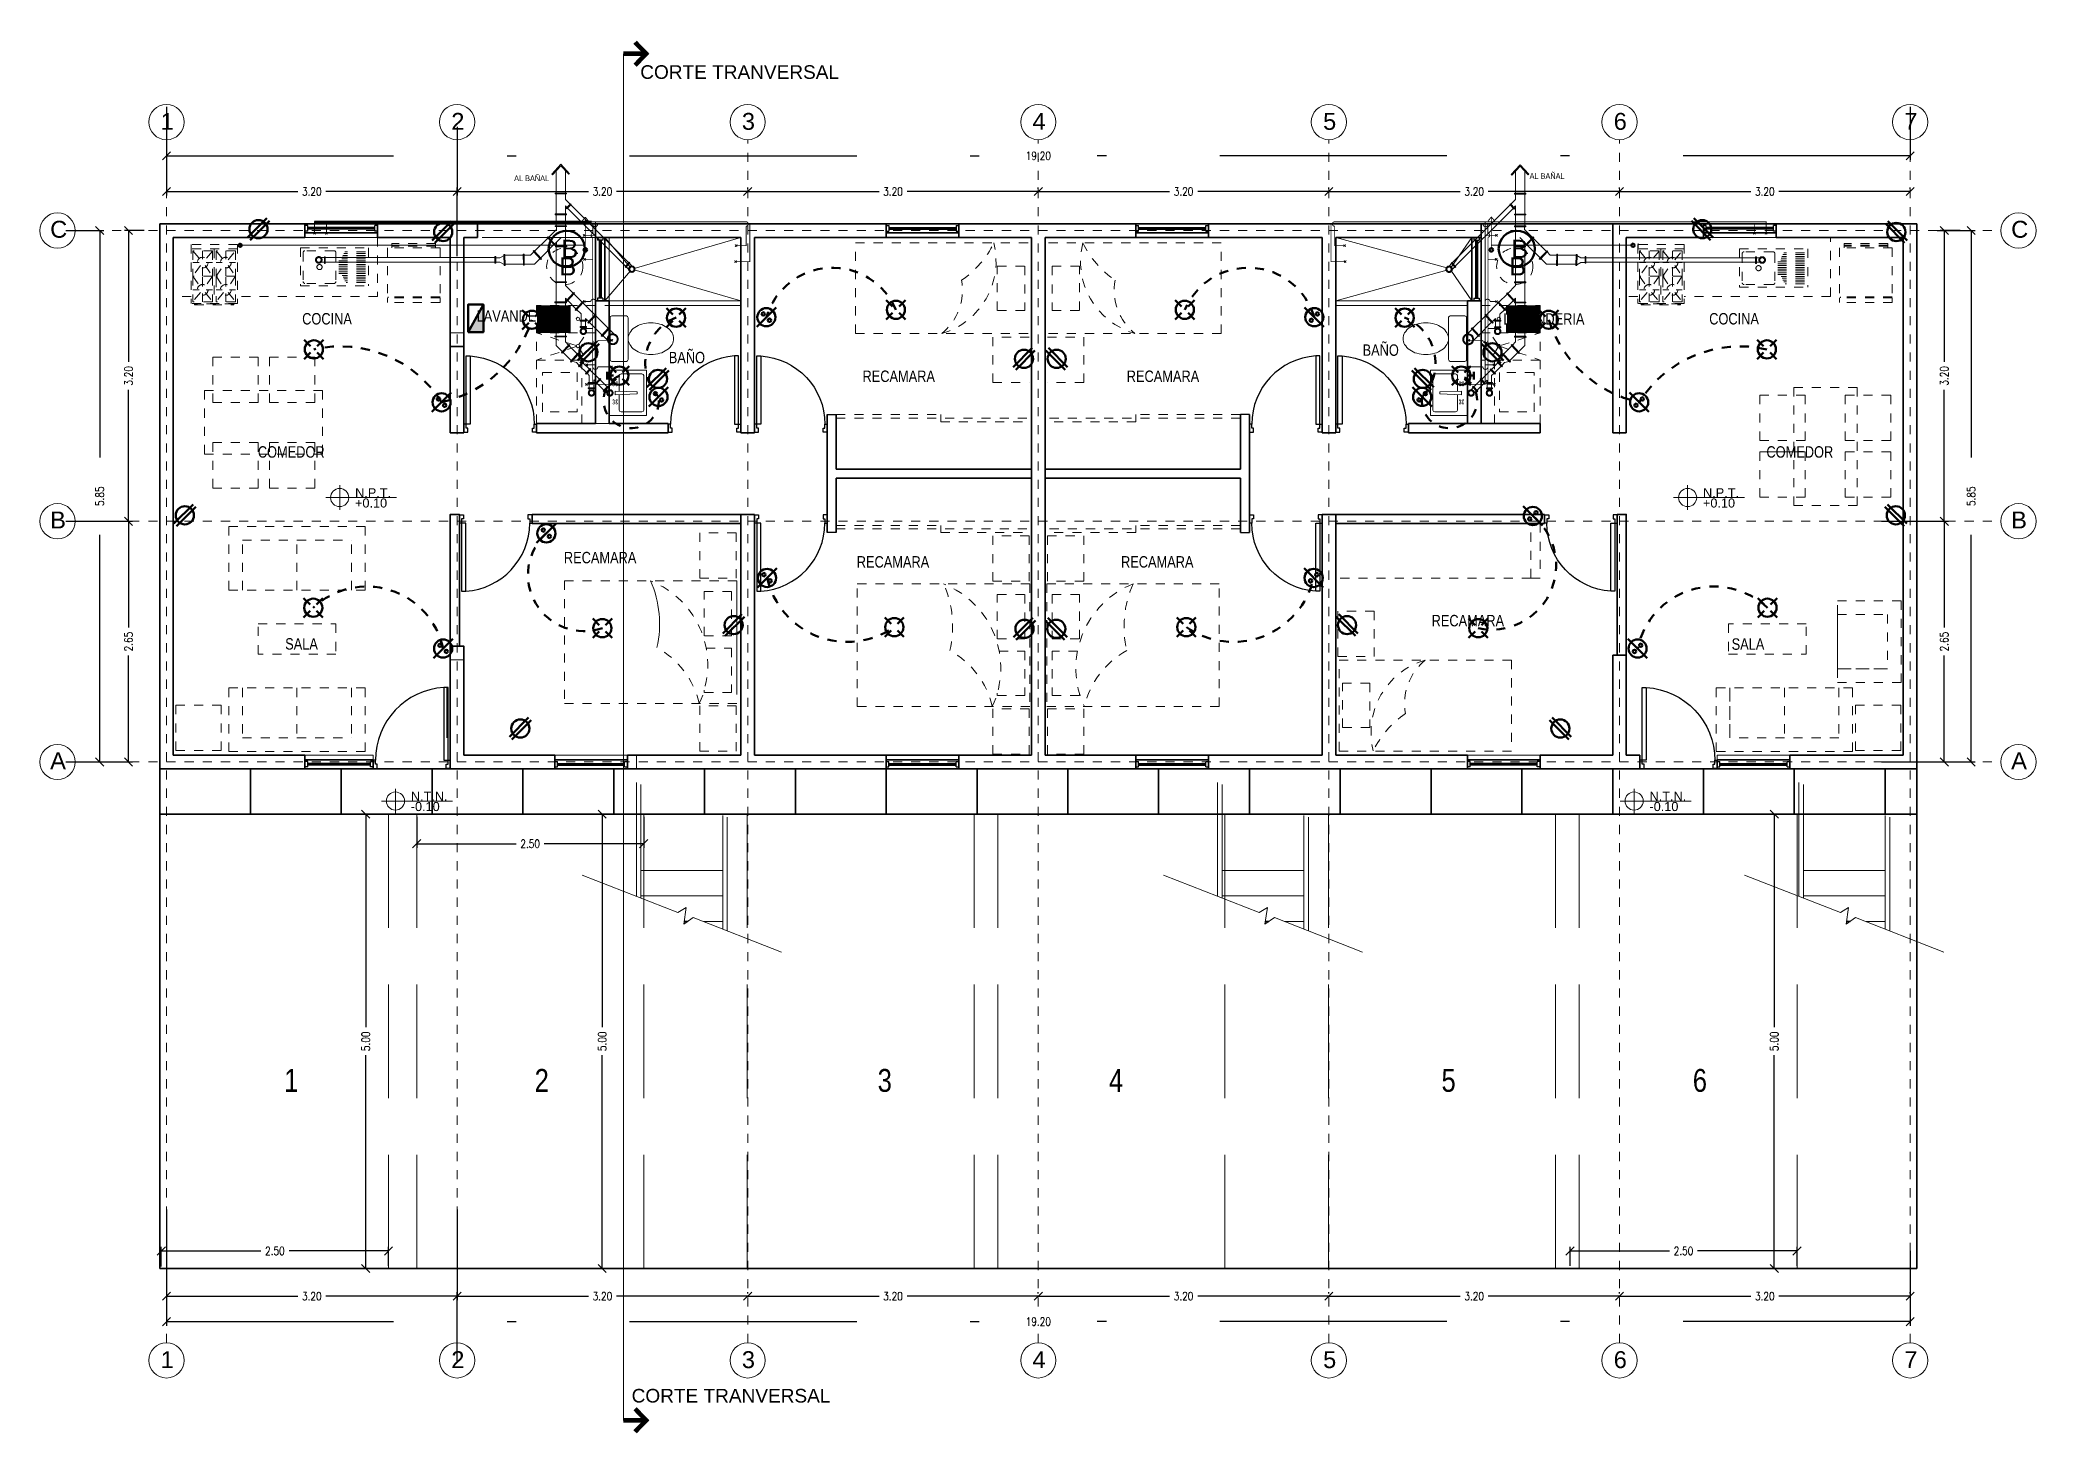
# Model space of a CAD drawing. Header units: metres. Extents: x -255 to -21, y -382 to -241.
# Drawn here: x -177.96 to -155.98, y -349.49 to -334.15 of the extents above; entities that cross this region are included whole.
import ezdxf
from ezdxf.enums import TextEntityAlignment as Align

# ---------------------------------------------------------------- set-up
doc = ezdxf.new("R2010")
doc.units = ezdxf.units.M
doc.header["$LTSCALE"] = 5
doc.header["$MEASUREMENT"] = 0
for name, pattern in [('CENTER2', [1.125, 0.75, -0.125, 0.125, -0.125]), ('DASHDOT', [1, 0.5, -0.25, 0, -0.25]), ('HIDDEN', [0.375, 0.25, -0.125])]:
    doc.linetypes.add(name, pattern=pattern)
doc.layers.get('0').update_dxf_attribs({"color": 30})
for name, color, linetype, lineweight in [('A-ANNO-DIMS', 3, 'Continuous', 18), ('A-ANNO-SYMB', 3, 'Continuous', 18), ('A-ANNO-TEXT', 3, 'Continuous', 18), ('A-DOOR-FULL', 4, 'Continuous', 25), ('A-ELEV-MBE2', 4, 'Continuous', 25), ('A-EQPM-FIXD', 1, 'Continuous', 50), ('A-FLOR-LEVL', 7, 'Continuous', 35), ('A-FLOR-OVHD', 3, 'HIDDEN', 18), ('A-FURN', 8, 'Continuous', 18), ('A-GLAZ-FULL', 4, 'Continuous', 25), ('A-WALL-FULL', 7, 'Continuous', 35), ('A-WALL-FULL-EXTR', 7, 'Continuous', 35), ('A-WALL-FULL-INTR', 7, 'Continuous', 35), ('U-PARK-MNR', 255, 'Continuous', 13)]:
    doc.layers.add(name, color=color, linetype=linetype, lineweight=lineweight)
doc.styles.add('E-ARIAL', font='arial.ttf')
doc.styles.add('E-ROMANS', font='romans.shx', dxfattribs={"width": 0.8})
doc.styles.get("Standard").update_dxf_attribs({"font": 'arial.ttf'})
doc.dimstyles.new('E-0050_TICK_18', dxfattribs={"dimscale": 0.001, "dimtxt": 90, "dimasz": 90, "dimexe": 45, "dimexo": 30, "dimgap": 45, "dimtad": 0, "dimzin": 0, "dimdsep": 46, "dimtxsty": 'E-ROMANS', "dimblk": 'OBLIQUE', "dimcen": 45, "dimclrd": 256, "dimclre": 256, "dimclrt": 256, "dimadec": 0, "dimazin": 0, "dimtfac": 1, "dimtmove": 1, "dimatfit": 3, "dimldrblk": 'OPEN90', "dimfxl": 1, "dimtfill": 1, "dimtolj": 1, "dimtzin": 0, "dimarcsym": 0})

msp = doc.modelspace()

# ---------------------------------------------------------------- texts
at = {"layer": 'A-ANNO-TEXT', "color": 9, "char_height": 0.18608, "width": 2.72022, "attachment_point": 1}
for s, insert in [('{\\fArial|b0|i0|c0|p34;1}', (-176.635, -334.95)), ('{\\fArial|b0|i0|c0|p34;2}', (-173.435, -334.95)), ('{\\fArial|b0|i0|c0|p34;3}', (-170.235, -334.95)), ('{\\fArial|b0|i0|c0|p34;4}', (-167.035, -334.95)), ('{\\fArial|b0|i0|c0|p34;5}', (-163.835, -334.95)), ('{\\fArial|b0|i0|c0|p34;6}', (-160.635, -334.95)), ('{\\fArial|b0|i0|c0|p34;7}', (-157.435, -334.95)), ('{\\fArial|b0|i0|c0|p34;C}', (-156.258, -336.138)), ('{\\fArial|b0|i0|c0|p34;B}', (-156.258, -339.338)), ('{\\fArial|b0|i0|c0|p34;A}', (-177.852, -341.988)), ('{\\fArial|b0|i0|c0|p34;A}', (-156.258, -341.988))]:
    msp.add_mtext(s, dxfattribs=dict(at, insert=insert))
at = {"layer": 'A-ANNO-TEXT', "linetype": 'DASHDOT', "insert": (-161.561, -335.613), "char_height": 0.063, "attachment_point": 1, "style": 'E-ROMANS'}
msp.add_mtext('{\\fArial|b0|i0|c0|p34;AL BAÑAL}', dxfattribs=at)
at = {"layer": 'A-ANNO-TEXT', "attachment_point": 1}
for s, insert, char_height in [('{\\fArial|b0|i0|c0|p34;B}', (-172.223, -336.347), 0.2), ('{\\fArial|b0|i0|c0|p34;B}', (-161.762, -336.347), 0.2), ('{\\fArial|b0|i0|c0|p34;1}', (-176.635, -348.581), 0.18608), ('{\\fArial|b0|i0|c0|p34;4}', (-167.035, -348.581), 0.18608), ('{\\fArial|b0|i0|c0|p34;5}', (-163.835, -348.581), 0.18608), ('{\\fArial|b0|i0|c0|p34;6}', (-160.635, -348.581), 0.18608), ('{\\fArial|b0|i0|c0|p34;7}', (-157.435, -348.581), 0.18608)]:
    msp.add_mtext(s, dxfattribs=dict(at, insert=insert, char_height=char_height))
at = {"layer": 'A-ANNO-TEXT', "linetype": 'HIDDEN', "ltscale": 0.001, "insert": (-161.784, -336.539), "char_height": 0.2, "attachment_point": 1}
msp.add_mtext('{\\fArial|b0|i0|c0|p34;B}', dxfattribs=at)
at = {"layer": 'A-ANNO-TEXT', "char_height": 0.126, "attachment_point": 1, "style": 'E-ROMANS'}
for s, insert in [('{\\fArial|b0|i0|c0|p34;COCINA}', (-175.077, -337.153)), ('{\\fArial|b0|i0|c0|p34;LAVANDERIA}', (-173.156, -337.123)), ('{\\fArial|b0|i0|c0|p34;LAVANDERIA}', (-161.849, -337.155)), ('{\\fArial|b0|i0|c0|p34;COCINA}', (-159.583, -337.153)), ('{\\fArial|b0|i0|c0|p34;BAÑO}', (-171.04, -337.58)), ('{\\fArial|b0|i0|c0|p34;BAÑO}', (-163.4, -337.498)), ('{\\fArial|b0|i0|c0|p34;RECAMARA}', (-168.907, -337.786)), ('{\\fArial|b0|i0|c0|p34;RECAMARA}', (-165.997, -337.786)), ('{\\fArial|b0|i0|c0|p34;COMEDOR}', (-175.565, -338.619)), ('{\\fArial|b0|i0|c0|p34;COMEDOR}', (-158.953, -338.619)), ('{\\fArial|b0|i0|c0|p34;RECAMARA}', (-172.195, -339.782)), ('{\\fArial|b0|i0|c0|p34;RECAMARA}', (-168.97, -339.829)), ('{\\fArial|b0|i0|c0|p34;RECAMARA}', (-166.06, -339.829)), ('{\\fArial|b0|i0|c0|p34;RECAMARA}', (-162.64, -340.476)), ('{\\fArial|b0|i0|c0|p34;SALA}', (-175.264, -340.732)), ('{\\fArial|b0|i0|c0|p34;SALA}', (-159.336, -340.734))]:
    msp.add_mtext(s, dxfattribs=dict(at, insert=insert))
at = {"layer": 'A-ANNO-TEXT', "char_height": 0.252, "attachment_point": 1, "style": 'E-ROMANS'}
for s, insert, width in [('{\\fArial|b0|i0|c0|p34;1}', (-175.275, -345.474), 0.24256), ('{\\fArial|b0|i0|c0|p34;2}', (-172.517, -345.474), 0.26182), ('{\\fArial|b0|i0|c0|p34;3}', (-168.74, -345.474), 0.21086), ('{\\fArial|b0|i0|c0|p34;4}', (-166.193, -345.474), 7.70626), ('{\\fArial|b0|i0|c0|p34;5}', (-162.531, -345.474), 0.27998), ('{\\fArial|b0|i0|c0|p34;6}', (-159.764, -345.474), 0.2775)]:
    msp.add_mtext(s, dxfattribs=dict(at, insert=insert, width=width))

# ---------------------------------------------------------------- blocks, each defined once
blk = doc.blocks.new('DOOR-75')
for points in [[(-0.07, 0.84), (-0.07, 0.09), (-0.025, 0.09), (-0.025, 0.84), (-0.07, 0.84)], [(-0.775, 0.09), (-0.8, 0.09), (-0.8, 0), (-0.755, 0), (-0.755, 0.045), (-0.775, 0.045), (-0.775, 0.09)], [(-0.025, 0.09), (0, 0.09), (0, 0), (-0.045, 0), (-0.045, 0.045), (-0.025, 0.045), (-0.025, 0.09)]]:
    blk.add_lwpolyline(points)
at = {"linetype": 'HIDDEN'}
blk.add_arc((-0.023, 0.089), 0.752, 93.6181, 179.9249, dxfattribs=at)
blk = doc.blocks.new('TAG-LEVEL-PL')
for p, q in [((-0.154, 0), (0.627, 0)), ((0, -0.136), (0, 0.136))]:
    blk.add_line(p, q)
blk.add_circle((0, 0), 0.1)
at = {"style": 'E-ARIAL'}
blk.add_attdef('REF', text='', height=0.1, dxfattribs=at).set_placement((0.17, -0.027), align=Align.BOTTOM_LEFT)
blk.add_attdef('NIVEL', text='', height=0.1, dxfattribs=at).set_placement((0.169, -0.01), align=Align.TOP_LEFT)
blk = doc.blocks.new('_Oblique')
at = {"color": 0, "linetype": 'ByBlock', "lineweight": -2}
blk.add_line((-0.5, -0.5), (0.5, 0.5), dxfattribs=at)
blk = doc.blocks.new('*D182')
at = {"layer": 'A-ANNO-DIMS', "linetype": 'DASHDOT', "lineweight": -2, "transparency": 16777216}
for p, q in [((-173.371, -336.526), (-173.371, -335.77)), ((-173.371, -335.815), (-171.925, -335.815)), ((-170.171, -335.815), (-171.616, -335.815)), ((-170.171, -335.785), (-170.171, -335.77))]:
    blk.add_line(p, q, dxfattribs=at)
at = {"layer": 'A-ANNO-DIMS', "linetype": 'DASHDOT', "lineweight": -2, "transparency": 16777216, "xscale": 0.09, "yscale": 0.09, "zscale": 0.09, "rotation": 180}
blk.add_blockref('_Oblique', (-173.371, -335.815), dxfattribs=at)
at = {"layer": 'A-ANNO-DIMS', "linetype": 'DASHDOT', "lineweight": -2, "transparency": 16777216, "xscale": 0.09, "yscale": 0.09, "zscale": 0.09}
blk.add_blockref('_Oblique', (-170.171, -335.815), dxfattribs=at)
at = {"layer": 'A-ANNO-DIMS', "linetype": 'DASHDOT', "transparency": 16777216, "insert": (-171.771, -335.815), "char_height": 0.09, "attachment_point": 5, "style": 'E-ROMANS', "bg_fill": 3, "box_fill_scale": 1.25, "bg_fill_color": 256, "bg_fill_true_color": 13158600, "bg_fill_transparency": 0}
blk.add_mtext('\\A1;3.20', dxfattribs=at)
blk = doc.blocks.new('_Open90')
at = {"color": 0, "linetype": 'ByBlock', "lineweight": -2}
for p, q in [((0, 0), (-1, 0)), ((-0.5, 0.5), (0, 0)), ((0, 0), (-0.5, -0.5))]:
    blk.add_line(p, q, dxfattribs=at)
blk = doc.blocks.new('BAÑO 1')
at = {"linetype": 'DASHDOT'}
for p, q in [((0.22, 1.001), (0.22, 1.246)), ((0.32, 1.001), (0.32, 1.246)), ((0.331, 1.001), (0.208, 1.001)), ((0.208, 1.001), (0.208, 0.991)), ((0.331, 0.991), (0.208, 0.991)), ((0.22, 0.991), (0.22, 0.771)), ((0.32, 0.991), (0.32, 0.931)), ((0.372, 0.878), (0.32, 0.931)), ((0.377, 0.883), (0.33, 0.833)), ((0.331, 1.001), (0.331, 0.991)), ((0.384, 0.876), (0.377, 0.883)), ((0.331, 0.771), (0.208, 0.771)), ((0.208, 0.771), (0.208, 0.761)), ((0.331, 0.761), (0.208, 0.761)), ((0.22, 0.641), (0.22, 0.761)), ((0.338, 0.842), (0.32, 0.86)), ((0.32, 0.86), (0.32, 0.771)), ((0.32, 0.641), (0.32, 0.761)), ((0.337, 0.826), (0.33, 0.833)), ((0.331, 0.771), (0.331, 0.761)), ((0.384, 0.876), (0.337, 0.826)), ((0.984, 0.196), (0.345, 0.834)), ((1.018, 0.233), (0.38, 0.871)), ((-0.019, 0.36), (0.127, 0.506)), ((0.127, 0.52), (0.12, 0.514)), ((0.204, 0.423), (0.12, 0.514)), ((0.211, 0.43), (0.127, 0.52)), ((0.134, 0.513), (0.221, 0.6)), ((0.202, 0.44), (0.275, 0.513)), ((0.333, 0.641), (0.208, 0.641)), ((0.208, 0.641), (0.208, 0.631)), ((0.333, 0.631), (0.208, 0.631)), ((0.221, 0.6), (0.221, 0.631)), ((0.221, 0.418), (0.221, 0.459)), ((0.321, 0.418), (0.321, 0.631)), ((0.333, 0.641), (0.333, 0.631)), ((-2.369, 0.29), (-0.455, 0.29)), ((-2.369, 0.24), (-0.455, 0.24)), ((-2.333, 0.3), (-2.333, 0.227)), ((-2.323, 0.3), (-2.333, 0.3)), ((-2.323, 0.227), (-2.333, 0.227)), ((-2.323, 0.3), (-2.323, 0.227)), ((-0.455, 0.302), (-0.455, 0.229)), ((-0.445, 0.302), (-0.455, 0.302)), ((-0.445, 0.229), (-0.455, 0.229)), ((-0.445, 0.302), (-0.445, 0.229)), ((-0.445, 0.289), (-0.4, 0.289)), ((-0.445, 0.239), (-0.4, 0.239)), ((-0.355, 0.314), (-0.4, 0.289)), ((-0.354, 0.213), (-0.4, 0.239)), ((-0.356, 0.326), (-0.353, 0.203)), ((-0.346, 0.326), (-0.356, 0.326)), ((-0.346, 0.326), (-0.343, 0.203)), ((-0.345, 0.318), (-0.143, 0.318)), ((-0.142, 0.206), (-0.143, 0.329)), ((-0.133, 0.329), (-0.143, 0.329)), ((-0.132, 0.206), (-0.133, 0.329)), ((-0.133, 0.318), (-0.062, 0.318)), ((-0.062, 0.318), (-0.026, 0.353)), ((-0.026, 0.367), (-0.033, 0.361)), ((0.051, 0.27), (-0.033, 0.361)), ((0.059, 0.277), (-0.026, 0.367)), ((-0.02, 0.218), (0.042, 0.28)), ((0.049, 0.287), (0.195, 0.433)), ((0.059, 0.277), (0.051, 0.27)), ((0.211, 0.43), (0.204, 0.423)), ((0.335, 0.418), (0.21, 0.418)), ((0.21, 0.418), (0.21, 0.408)), ((0.335, 0.408), (0.21, 0.408)), ((0.22, 0.025), (0.22, 0.408)), ((0.32, 0.025), (0.32, 0.408)), ((0.335, 0.418), (0.335, 0.408)), ((1.024, 0.239), (0.977, 0.189)), ((1.031, 0.232), (0.985, 0.182)), ((-0.343, 0.203), (-0.353, 0.203)), ((-0.344, 0.218), (-0.142, 0.218)), ((-0.132, 0.206), (-0.142, 0.206)), ((-0.132, 0.218), (-0.02, 0.218)), ((0.208, 0.025), (0.333, 0.025)), ((0.208, 0.025), (0.208, 0.015)), ((0.208, 0.015), (0.333, 0.015)), ((0.22, -0.198), (0.22, 0.015)), ((0.32, -0.015), (0.32, 0.015)), ((0.333, 0.025), (0.333, 0.015)), ((0.985, 0.182), (0.977, 0.189)), ((1.035, 0.145), (0.991, 0.189)), ((0.206, -0.198), (0.331, -0.198)), ((0.206, -0.198), (0.206, -0.208)), ((0.206, -0.208), (0.331, -0.208)), ((0.22, -0.573), (0.22, -0.208)), ((0.407, -0.103), (0.32, -0.015)), ((0.339, -0.176), (0.32, -0.157)), ((0.32, -0.198), (0.32, -0.157)), ((0.32, -0.573), (0.32, -0.208)), ((0.329, -0.186), (0.413, -0.095)), ((0.329, -0.186), (0.337, -0.192)), ((0.331, -0.198), (0.331, -0.208)), ((0.337, -0.192), (0.421, -0.102)), ((0.437, -0.274), (0.346, -0.183)), ((0.413, -0.095), (0.421, -0.102)), ((0.505, -0.201), (0.414, -0.11)), ((0.428, -0.284), (0.512, -0.194)), ((0.435, -0.291), (0.52, -0.201)), ((0.512, -0.194), (0.52, -0.201)), ((0.645, -0.341), (0.513, -0.208)), ((0.428, -0.284), (0.435, -0.291)), ((0.493, -0.33), (0.444, -0.282)), ((0.484, -0.398), (0.552, -0.398)), ((0.484, -0.408), (0.484, -0.398)), ((0.484, -0.408), (0.552, -0.408)), ((0.493, -0.398), (0.493, -0.33)), ((0.493, -0.469), (0.493, -0.408)), ((0.577, -0.414), (0.543, -0.38)), ((0.543, -0.398), (0.543, -0.38)), ((0.543, -0.469), (0.543, -0.408)), ((0.552, -0.408), (0.552, -0.398)), ((0.568, -0.424), (0.652, -0.334)), ((0.568, -0.424), (0.575, -0.431)), ((0.575, -0.431), (0.659, -0.341)), ((0.725, -0.562), (0.584, -0.421)), ((0.652, -0.334), (0.659, -0.341)), ((0.793, -0.488), (0.652, -0.348)), ((0.206, -0.573), (0.331, -0.573)), ((0.206, -0.573), (0.206, -0.583)), ((0.206, -0.583), (0.331, -0.583)), ((0.22, -0.678), (0.22, -0.583)), ((0.32, -0.637), (0.32, -0.583)), ((0.356, -0.673), (0.32, -0.637)), ((0.331, -0.573), (0.331, -0.583)), ((0.484, -0.469), (0.552, -0.469)), ((0.484, -0.479), (0.484, -0.469)), ((0.484, -0.479), (0.552, -0.479)), ((0.493, -0.521), (0.493, -0.479)), ((0.543, -0.521), (0.543, -0.479)), ((0.552, -0.479), (0.552, -0.469)), ((0.716, -0.57), (0.8, -0.48)), ((0.716, -0.57), (0.724, -0.577)), ((0.724, -0.577), (0.808, -0.487)), ((0.783, -0.62), (0.732, -0.569)), ((0.8, -0.48), (0.808, -0.487)), ((0.854, -0.55), (0.8, -0.495)), ((0.288, -0.746), (0.22, -0.678)), ((0.278, -0.756), (0.362, -0.666)), ((0.278, -0.756), (0.286, -0.763)), ((0.286, -0.763), (0.37, -0.673)), ((0.384, -0.843), (0.295, -0.753)), ((0.362, -0.666), (0.37, -0.673)), ((0.453, -0.771), (0.363, -0.68)), ((0.375, -0.854), (0.459, -0.763)), ((0.375, -0.854), (0.383, -0.86)), ((0.383, -0.86), (0.467, -0.77)), ((0.391, -0.851), (0.441, -0.864)), ((0.473, -0.896), (0.441, -0.864)), ((0.459, -0.763), (0.467, -0.77)), ((0.46, -0.777), (0.475, -0.828)), ((0.464, -0.905), (0.514, -0.852)), ((0.471, -0.912), (0.522, -0.859)), ((0.507, -0.86), (0.475, -0.828)), ((0.514, -0.852), (0.522, -0.859)), ((0.586, -0.939), (0.514, -0.867)), ((0.464, -0.905), (0.471, -0.912)), ((0.552, -0.976), (0.48, -0.903)), ((0.543, -0.985), (0.593, -0.932)), ((0.543, -0.985), (0.55, -0.992)), ((0.55, -0.992), (0.6, -0.939)), ((0.584, -1.007), (0.559, -0.983)), ((0.573, -1.084), (0.642, -1.084)), ((0.573, -1.094), (0.573, -1.084)), ((0.573, -1.094), (0.642, -1.094)), ((0.584, -1.084), (0.584, -1.007)), ((0.584, -1.142), (0.584, -1.094)), ((0.593, -0.932), (0.6, -0.939)), ((0.696, -1.049), (0.593, -0.947)), ((0.634, -1.084), (0.634, -1.057)), ((0.661, -1.085), (0.634, -1.057)), ((0.634, -1.142), (0.634, -1.094)), ((0.642, -1.094), (0.642, -1.084)), ((0.653, -1.094), (0.703, -1.041)), ((0.653, -1.094), (0.66, -1.101)), ((0.66, -1.101), (0.711, -1.048)), ((0.745, -1.169), (0.668, -1.092)), ((0.703, -1.041), (0.711, -1.048)), ((0.779, -1.133), (0.703, -1.056)), ((0.573, -1.142), (0.642, -1.142)), ((0.573, -1.152), (0.573, -1.142)), ((0.573, -1.152), (0.642, -1.152)), ((0.584, -1.174), (0.584, -1.152)), ((0.584, -1.202), (0.584, -1.195)), ((0.634, -1.174), (0.634, -1.152)), ((0.642, -1.152), (0.642, -1.142)), ((0.736, -1.178), (0.786, -1.125)), ((0.736, -1.178), (0.743, -1.185)), ((0.743, -1.185), (0.794, -1.132)), ((0.775, -1.199), (0.752, -1.176)), ((0.786, -1.125), (0.794, -1.132)), ((0.81, -1.164), (0.786, -1.14))]:
    blk.add_line(p, q, dxfattribs=at)
for centre, radius in [((-2.395, 0.265), 0.036), ((-2.395, 0.265), 0.026), ((1.052, 0.163), 0.035), ((1.052, 0.163), 0.025), ((0.518, -0.521), 0.035), ((0.518, -0.521), 0.025), ((0.842, -0.608), 0.06), ((0.842, -0.608), 0.05), ((0.608, -1.199), 0.035), ((0.608, -1.199), 0.025), ((0.81, -1.199), 0.035), ((0.81, -1.199), 0.025)]:
    blk.add_circle(centre, radius, dxfattribs=at)
blk = doc.blocks.new('*D218')
at = {"layer": 'A-ANNO-DIMS', "linetype": 'DASHDOT', "lineweight": -2, "transparency": 16777216}
for p, q in [((-171.346, -342.67), (-171.818, -342.67)), ((-171.773, -342.67), (-171.773, -345.015)), ((-171.773, -347.67), (-171.773, -345.324)), ((-171.346, -347.67), (-171.818, -347.67))]:
    blk.add_line(p, q, dxfattribs=at)
at = {"layer": 'A-ANNO-DIMS', "linetype": 'DASHDOT', "lineweight": -2, "transparency": 16777216, "xscale": 0.09, "yscale": 0.09, "zscale": 0.09}
for p, rotation in [((-171.773, -342.67), 90), ((-171.773, -347.67), 270)]:
    blk.add_blockref('_Oblique', p, dxfattribs=dict(at, rotation=rotation))
at = {"layer": 'A-ANNO-DIMS', "linetype": 'DASHDOT', "transparency": 16777216, "insert": (-171.773, -345.17), "char_height": 0.09, "attachment_point": 5, "rotation": 90, "style": 'E-ROMANS', "bg_fill": 3, "box_fill_scale": 1.25, "bg_fill_color": 256, "bg_fill_true_color": 13158600, "bg_fill_transparency": 0}
blk.add_mtext('\\A1;5.00', dxfattribs=at)
blk = doc.blocks.new('*D219')
at = {"layer": 'A-ANNO-DIMS', "linetype": 'DASHDOT', "lineweight": -2, "transparency": 16777216}
for p, q in [((-173.816, -342.7), (-173.816, -343.04)), ((-171.316, -342.7), (-171.316, -343.04)), ((-173.816, -342.995), (-172.72, -342.995)), ((-171.316, -342.995), (-172.411, -342.995))]:
    blk.add_line(p, q, dxfattribs=at)
at = {"layer": 'A-ANNO-DIMS', "linetype": 'DASHDOT', "lineweight": -2, "transparency": 16777216, "xscale": 0.09, "yscale": 0.09, "zscale": 0.09, "rotation": 180}
blk.add_blockref('_Oblique', (-173.816, -342.995), dxfattribs=at)
at = {"layer": 'A-ANNO-DIMS', "linetype": 'DASHDOT', "lineweight": -2, "transparency": 16777216, "xscale": 0.09, "yscale": 0.09, "zscale": 0.09}
blk.add_blockref('_Oblique', (-171.316, -342.995), dxfattribs=at)
at = {"layer": 'A-ANNO-DIMS', "linetype": 'DASHDOT', "transparency": 16777216, "insert": (-172.566, -342.995), "char_height": 0.09, "attachment_point": 5, "style": 'E-ROMANS', "bg_fill": 3, "box_fill_scale": 1.25, "bg_fill_color": 256, "bg_fill_true_color": 13158600, "bg_fill_transparency": 0}
blk.add_mtext('\\A1;2.50', dxfattribs=at)
blk = doc.blocks.new('*D183')
at = {"layer": 'A-ANNO-DIMS', "linetype": 'DASHDOT', "lineweight": -2, "transparency": 16777216}
for p, q in [((-176.816, -336.245), (-177.034, -336.245)), ((-176.989, -336.245), (-176.989, -337.69)), ((-176.989, -339.445), (-176.989, -337.999)), ((-177.681, -339.445), (-176.944, -339.445))]:
    blk.add_line(p, q, dxfattribs=at)
at = {"layer": 'A-ANNO-DIMS', "linetype": 'DASHDOT', "lineweight": -2, "transparency": 16777216, "xscale": 0.09, "yscale": 0.09, "zscale": 0.09}
for p, rotation in [((-176.989, -336.245), 90), ((-176.989, -339.445), 270)]:
    blk.add_blockref('_Oblique', p, dxfattribs=dict(at, rotation=rotation))
at = {"layer": 'A-ANNO-DIMS', "linetype": 'DASHDOT', "transparency": 16777216, "insert": (-176.989, -337.845), "char_height": 0.09, "attachment_point": 5, "rotation": 90, "style": 'E-ROMANS', "bg_fill": 3, "box_fill_scale": 1.25, "bg_fill_color": 256, "bg_fill_true_color": 13158600, "bg_fill_transparency": 0}
blk.add_mtext('\\A1;3.20', dxfattribs=at)
blk = doc.blocks.new('*D184')
at = {"layer": 'A-ANNO-DIMS', "linetype": 'DASHDOT', "lineweight": -2, "transparency": 16777216}
for p, q in [((-177.681, -336.245), (-177.261, -336.245)), ((-177.306, -336.245), (-177.306, -339.015)), ((-177.306, -342.095), (-177.306, -339.324)), ((-177.681, -342.095), (-177.261, -342.095))]:
    blk.add_line(p, q, dxfattribs=at)
at = {"layer": 'A-ANNO-DIMS', "linetype": 'DASHDOT', "lineweight": -2, "transparency": 16777216, "xscale": 0.09, "yscale": 0.09, "zscale": 0.09}
for p, rotation in [((-177.306, -336.245), 90), ((-177.306, -342.095), 270)]:
    blk.add_blockref('_Oblique', p, dxfattribs=dict(at, rotation=rotation))
at = {"layer": 'A-ANNO-DIMS', "linetype": 'DASHDOT', "transparency": 16777216, "insert": (-177.306, -339.17), "char_height": 0.09, "attachment_point": 5, "rotation": 90, "style": 'E-ROMANS', "bg_fill": 3, "box_fill_scale": 1.25, "bg_fill_color": 256, "bg_fill_true_color": 13158600, "bg_fill_transparency": 0}
blk.add_mtext('\\A1;5.85', dxfattribs=at)
blk = doc.blocks.new('*D185')
at = {"layer": 'A-ANNO-DIMS', "linetype": 'DASHDOT', "lineweight": -2, "transparency": 16777216}
for p, q in [((-177.681, -339.445), (-176.944, -339.445)), ((-176.989, -339.445), (-176.989, -340.615)), ((-176.989, -342.095), (-176.989, -340.924)), ((-177.681, -342.095), (-176.944, -342.095))]:
    blk.add_line(p, q, dxfattribs=at)
at = {"layer": 'A-ANNO-DIMS', "linetype": 'DASHDOT', "lineweight": -2, "transparency": 16777216, "xscale": 0.09, "yscale": 0.09, "zscale": 0.09}
for p, rotation in [((-176.989, -339.445), 90), ((-176.989, -342.095), 270)]:
    blk.add_blockref('_Oblique', p, dxfattribs=dict(at, rotation=rotation))
at = {"layer": 'A-ANNO-DIMS', "linetype": 'DASHDOT', "transparency": 16777216, "insert": (-176.989, -340.77), "char_height": 0.09, "attachment_point": 5, "rotation": 90, "style": 'E-ROMANS', "bg_fill": 3, "box_fill_scale": 1.25, "bg_fill_color": 256, "bg_fill_true_color": 13158600, "bg_fill_transparency": 0}
blk.add_mtext('\\A1;2.65', dxfattribs=at)
blk = doc.blocks.new('*D186')
at = {"layer": 'A-ANNO-DIMS', "linetype": 'DASHDOT', "lineweight": -2, "transparency": 16777216}
for p, q in [((-157.073, -336.245), (-156.653, -336.245)), ((-156.698, -336.245), (-156.698, -339.015)), ((-156.698, -342.095), (-156.698, -339.324)), ((-157.073, -342.095), (-156.653, -342.095))]:
    blk.add_line(p, q, dxfattribs=at)
at = {"layer": 'A-ANNO-DIMS', "linetype": 'DASHDOT', "lineweight": -2, "transparency": 16777216, "xscale": 0.09, "yscale": 0.09, "zscale": 0.09}
for p, rotation in [((-156.698, -336.245), 90), ((-156.698, -342.095), 270)]:
    blk.add_blockref('_Oblique', p, dxfattribs=dict(at, rotation=rotation))
at = {"layer": 'A-ANNO-DIMS', "linetype": 'DASHDOT', "transparency": 16777216, "insert": (-156.698, -339.17), "char_height": 0.09, "attachment_point": 5, "rotation": 90, "style": 'E-ROMANS', "bg_fill": 3, "box_fill_scale": 1.25, "bg_fill_color": 256, "bg_fill_true_color": 13158600, "bg_fill_transparency": 0}
blk.add_mtext('\\A1;5.85', dxfattribs=at)
blk = doc.blocks.new('*D187')
at = {"layer": 'A-ANNO-DIMS', "linetype": 'DASHDOT', "lineweight": -2, "transparency": 16777216}
for p, q in [((-156.821, -336.245), (-157.04, -336.245)), ((-156.995, -336.245), (-156.995, -337.69)), ((-156.995, -339.445), (-156.995, -337.999)), ((-157.686, -339.445), (-156.95, -339.445))]:
    blk.add_line(p, q, dxfattribs=at)
at = {"layer": 'A-ANNO-DIMS', "linetype": 'DASHDOT', "lineweight": -2, "transparency": 16777216, "xscale": 0.09, "yscale": 0.09, "zscale": 0.09}
for p, rotation in [((-156.995, -336.245), 90), ((-156.995, -339.445), 270)]:
    blk.add_blockref('_Oblique', p, dxfattribs=dict(at, rotation=rotation))
at = {"layer": 'A-ANNO-DIMS', "linetype": 'DASHDOT', "transparency": 16777216, "insert": (-156.995, -337.845), "char_height": 0.09, "attachment_point": 5, "rotation": 90, "style": 'E-ROMANS', "bg_fill": 3, "box_fill_scale": 1.25, "bg_fill_color": 256, "bg_fill_true_color": 13158600, "bg_fill_transparency": 0}
blk.add_mtext('\\A1;3.20', dxfattribs=at)
blk = doc.blocks.new('*D188')
at = {"layer": 'A-ANNO-DIMS', "linetype": 'DASHDOT', "lineweight": -2, "transparency": 16777216}
for p, q in [((-157.686, -339.445), (-156.95, -339.445)), ((-156.995, -339.445), (-156.995, -340.615)), ((-156.995, -342.095), (-156.995, -340.924)), ((-157.686, -342.095), (-156.95, -342.095))]:
    blk.add_line(p, q, dxfattribs=at)
at = {"layer": 'A-ANNO-DIMS', "linetype": 'DASHDOT', "lineweight": -2, "transparency": 16777216, "xscale": 0.09, "yscale": 0.09, "zscale": 0.09}
for p, rotation in [((-156.995, -339.445), 90), ((-156.995, -342.095), 270)]:
    blk.add_blockref('_Oblique', p, dxfattribs=dict(at, rotation=rotation))
at = {"layer": 'A-ANNO-DIMS', "linetype": 'DASHDOT', "transparency": 16777216, "insert": (-156.995, -340.77), "char_height": 0.09, "attachment_point": 5, "rotation": 90, "style": 'E-ROMANS', "bg_fill": 3, "box_fill_scale": 1.25, "bg_fill_color": 256, "bg_fill_true_color": 13158600, "bg_fill_transparency": 0}
blk.add_mtext('\\A1;2.65', dxfattribs=at)
blk = doc.blocks.new('*D189')
at = {"layer": 'A-ANNO-DIMS', "linetype": 'DASHDOT', "lineweight": -2, "transparency": 16777216}
for p, q in [((-176.571, -334.884), (-176.571, -335.467)), ((-157.371, -334.884), (-157.371, -335.467)), ((-176.571, -335.422), (-167.154, -335.422)), ((-157.371, -335.422), (-166.787, -335.422))]:
    blk.add_line(p, q, dxfattribs=at)
at = {"layer": 'A-ANNO-DIMS', "linetype": 'DASHDOT', "lineweight": -2, "transparency": 16777216, "xscale": 0.09, "yscale": 0.09, "zscale": 0.09, "rotation": 180}
blk.add_blockref('_Oblique', (-176.571, -335.422), dxfattribs=at)
at = {"layer": 'A-ANNO-DIMS', "linetype": 'DASHDOT', "lineweight": -2, "transparency": 16777216, "xscale": 0.09, "yscale": 0.09, "zscale": 0.09}
blk.add_blockref('_Oblique', (-157.371, -335.422), dxfattribs=at)
at = {"layer": 'A-ANNO-DIMS', "linetype": 'DASHDOT', "transparency": 16777216, "insert": (-166.971, -335.422), "char_height": 0.09, "attachment_point": 5, "style": 'E-ROMANS', "bg_fill": 3, "box_fill_scale": 1.25, "bg_fill_color": 256, "bg_fill_true_color": 13158600, "bg_fill_transparency": 0}
blk.add_mtext('\\A1;19.20', dxfattribs=at)
blk = doc.blocks.new('*D190')
at = {"layer": 'A-ANNO-DIMS', "linetype": 'DASHDOT', "lineweight": -2, "transparency": 16777216}
for p, q in [((-160.571, -335.785), (-160.571, -335.77)), ((-160.571, -335.815), (-159.125, -335.815)), ((-157.371, -335.815), (-158.816, -335.815)), ((-157.371, -335.785), (-157.371, -335.77))]:
    blk.add_line(p, q, dxfattribs=at)
at = {"layer": 'A-ANNO-DIMS', "linetype": 'DASHDOT', "lineweight": -2, "transparency": 16777216, "xscale": 0.09, "yscale": 0.09, "zscale": 0.09, "rotation": 180}
blk.add_blockref('_Oblique', (-160.571, -335.815), dxfattribs=at)
at = {"layer": 'A-ANNO-DIMS', "linetype": 'DASHDOT', "lineweight": -2, "transparency": 16777216, "xscale": 0.09, "yscale": 0.09, "zscale": 0.09}
blk.add_blockref('_Oblique', (-157.371, -335.815), dxfattribs=at)
at = {"layer": 'A-ANNO-DIMS', "linetype": 'DASHDOT', "transparency": 16777216, "insert": (-158.971, -335.815), "char_height": 0.09, "attachment_point": 5, "style": 'E-ROMANS', "bg_fill": 3, "box_fill_scale": 1.25, "bg_fill_color": 256, "bg_fill_true_color": 13158600, "bg_fill_transparency": 0}
blk.add_mtext('\\A1;3.20', dxfattribs=at)
blk = doc.blocks.new('*D191')
at = {"layer": 'A-ANNO-DIMS', "linetype": 'DASHDOT', "lineweight": -2, "transparency": 16777216}
for p, q in [((-163.771, -335.785), (-163.771, -335.77)), ((-163.771, -335.815), (-162.325, -335.815)), ((-160.571, -335.815), (-162.016, -335.815)), ((-160.571, -335.785), (-160.571, -335.77))]:
    blk.add_line(p, q, dxfattribs=at)
at = {"layer": 'A-ANNO-DIMS', "linetype": 'DASHDOT', "lineweight": -2, "transparency": 16777216, "xscale": 0.09, "yscale": 0.09, "zscale": 0.09, "rotation": 180}
blk.add_blockref('_Oblique', (-163.771, -335.815), dxfattribs=at)
at = {"layer": 'A-ANNO-DIMS', "linetype": 'DASHDOT', "lineweight": -2, "transparency": 16777216, "xscale": 0.09, "yscale": 0.09, "zscale": 0.09}
blk.add_blockref('_Oblique', (-160.571, -335.815), dxfattribs=at)
at = {"layer": 'A-ANNO-DIMS', "linetype": 'DASHDOT', "transparency": 16777216, "insert": (-162.171, -335.815), "char_height": 0.09, "attachment_point": 5, "style": 'E-ROMANS', "bg_fill": 3, "box_fill_scale": 1.25, "bg_fill_color": 256, "bg_fill_true_color": 13158600, "bg_fill_transparency": 0}
blk.add_mtext('\\A1;3.20', dxfattribs=at)
blk = doc.blocks.new('*D192')
at = {"layer": 'A-ANNO-DIMS', "linetype": 'DASHDOT', "lineweight": -2, "transparency": 16777216}
for p, q in [((-166.971, -335.785), (-166.971, -335.77)), ((-166.971, -335.815), (-165.525, -335.815)), ((-163.771, -335.815), (-165.216, -335.815)), ((-163.771, -335.785), (-163.771, -335.77))]:
    blk.add_line(p, q, dxfattribs=at)
at = {"layer": 'A-ANNO-DIMS', "linetype": 'DASHDOT', "lineweight": -2, "transparency": 16777216, "xscale": 0.09, "yscale": 0.09, "zscale": 0.09, "rotation": 180}
blk.add_blockref('_Oblique', (-166.971, -335.815), dxfattribs=at)
at = {"layer": 'A-ANNO-DIMS', "linetype": 'DASHDOT', "lineweight": -2, "transparency": 16777216, "xscale": 0.09, "yscale": 0.09, "zscale": 0.09}
blk.add_blockref('_Oblique', (-163.771, -335.815), dxfattribs=at)
at = {"layer": 'A-ANNO-DIMS', "linetype": 'DASHDOT', "transparency": 16777216, "insert": (-165.371, -335.815), "char_height": 0.09, "attachment_point": 5, "style": 'E-ROMANS', "bg_fill": 3, "box_fill_scale": 1.25, "bg_fill_color": 256, "bg_fill_true_color": 13158600, "bg_fill_transparency": 0}
blk.add_mtext('\\A1;3.20', dxfattribs=at)
blk = doc.blocks.new('*D193')
at = {"layer": 'A-ANNO-DIMS', "linetype": 'DASHDOT', "lineweight": -2, "transparency": 16777216}
for p, q in [((-170.171, -335.785), (-170.171, -335.77)), ((-170.171, -335.815), (-168.725, -335.815)), ((-166.971, -335.815), (-168.416, -335.815)), ((-166.971, -335.785), (-166.971, -335.77))]:
    blk.add_line(p, q, dxfattribs=at)
at = {"layer": 'A-ANNO-DIMS', "linetype": 'DASHDOT', "lineweight": -2, "transparency": 16777216, "xscale": 0.09, "yscale": 0.09, "zscale": 0.09, "rotation": 180}
blk.add_blockref('_Oblique', (-170.171, -335.815), dxfattribs=at)
at = {"layer": 'A-ANNO-DIMS', "linetype": 'DASHDOT', "lineweight": -2, "transparency": 16777216, "xscale": 0.09, "yscale": 0.09, "zscale": 0.09}
blk.add_blockref('_Oblique', (-166.971, -335.815), dxfattribs=at)
at = {"layer": 'A-ANNO-DIMS', "linetype": 'DASHDOT', "transparency": 16777216, "insert": (-168.571, -335.815), "char_height": 0.09, "attachment_point": 5, "style": 'E-ROMANS', "bg_fill": 3, "box_fill_scale": 1.25, "bg_fill_color": 256, "bg_fill_true_color": 13158600, "bg_fill_transparency": 0}
blk.add_mtext('\\A1;3.20', dxfattribs=at)
blk = doc.blocks.new('*D194')
at = {"layer": 'A-ANNO-DIMS', "lineweight": -2, "transparency": 16777216}
for p, q in [((-173.371, -336.526), (-173.371, -335.77)), ((-173.371, -335.815), (-171.925, -335.815)), ((-170.171, -335.815), (-171.616, -335.815)), ((-170.171, -335.785), (-170.171, -335.77))]:
    blk.add_line(p, q, dxfattribs=at)
at = {"layer": 'A-ANNO-DIMS', "lineweight": -2, "transparency": 16777216, "xscale": 0.09, "yscale": 0.09, "zscale": 0.09, "rotation": 180}
blk.add_blockref('_Oblique', (-173.371, -335.815), dxfattribs=at)
at = {"layer": 'A-ANNO-DIMS', "lineweight": -2, "transparency": 16777216, "xscale": 0.09, "yscale": 0.09, "zscale": 0.09}
blk.add_blockref('_Oblique', (-170.171, -335.815), dxfattribs=at)
at = {"layer": 'A-ANNO-DIMS', "transparency": 16777216, "insert": (-171.771, -335.815), "char_height": 0.09, "attachment_point": 5, "style": 'E-ROMANS', "bg_fill": 3, "box_fill_scale": 1.25, "bg_fill_color": 256, "bg_fill_true_color": 13158600, "bg_fill_transparency": 0}
blk.add_mtext('\\A1;3.20', dxfattribs=at)
blk = doc.blocks.new('*D195')
at = {"layer": 'A-ANNO-DIMS', "linetype": 'DASHDOT', "lineweight": -2, "transparency": 16777216}
for p, q in [((-176.571, -335.104), (-176.571, -335.86)), ((-173.371, -335.104), (-173.371, -335.86)), ((-176.571, -335.815), (-175.125, -335.815)), ((-173.371, -335.815), (-174.816, -335.815))]:
    blk.add_line(p, q, dxfattribs=at)
at = {"layer": 'A-ANNO-DIMS', "linetype": 'DASHDOT', "lineweight": -2, "transparency": 16777216, "xscale": 0.09, "yscale": 0.09, "zscale": 0.09, "rotation": 180}
blk.add_blockref('_Oblique', (-176.571, -335.815), dxfattribs=at)
at = {"layer": 'A-ANNO-DIMS', "linetype": 'DASHDOT', "lineweight": -2, "transparency": 16777216, "xscale": 0.09, "yscale": 0.09, "zscale": 0.09}
blk.add_blockref('_Oblique', (-173.371, -335.815), dxfattribs=at)
at = {"layer": 'A-ANNO-DIMS', "linetype": 'DASHDOT', "transparency": 16777216, "insert": (-174.971, -335.815), "char_height": 0.09, "attachment_point": 5, "style": 'E-ROMANS', "bg_fill": 3, "box_fill_scale": 1.25, "bg_fill_color": 256, "bg_fill_true_color": 13158600, "bg_fill_transparency": 0}
blk.add_mtext('\\A1;3.20', dxfattribs=at)
blk = doc.blocks.new('DOOR-80')
for points in [[(-0.07, 0.89), (-0.07, 0.09), (-0.025, 0.09), (-0.025, 0.89), (-0.07, 0.89)], [(-0.825, 0.09), (-0.85, 0.09), (-0.85, 0), (-0.805, 0), (-0.805, 0.045), (-0.825, 0.045), (-0.825, 0.09)], [(-0.025, 0.09), (0, 0.09), (0, 0), (-0.045, 0), (-0.045, 0.045), (-0.025, 0.045), (-0.025, 0.09)]]:
    blk.add_lwpolyline(points)
at = {"linetype": 'HIDDEN'}
blk.add_arc((-0.023, 0.089), 0.802, 93.3811, 179.9341, dxfattribs=at)
blk = doc.blocks.new('INOD')
for p, q in [((0.23, 0), (-0.23, 0)), ((-0.25, -0.02), (-0.25, -0.18)), ((-0.23, -0.2), (0.23, -0.2)), ((0.25, -0.18), (0.25, -0.02))]:
    blk.add_line(p, q)
blk.add_lwpolyline([(-0.175, -0.45, 0.07067), (-0.161, -0.549, 0.082314), (-0.124, -0.627, 0.106842), (-0.063, -0.683, 0.13438), (0, -0.7, 0.13438), (0.063, -0.683, 0.106842), (0.124, -0.627, 0.082314), (0.161, -0.549, 0.07067), (0.175, -0.45, 0.07067), (0.161, -0.351, 0.082314), (0.124, -0.273, 0.106842), (0.063, -0.217, 0.13438), (0, -0.2, 0.13438), (-0.063, -0.217, 0.106842), (-0.124, -0.273, 0.082314), (-0.161, -0.351, 0.07067)], format="xyb", close=True)
for centre, start, end in [((-0.23, -0.02), 90, 180), ((-0.23, -0.18), 180, 270), ((0.23, -0.02), 0, 90), ((0.23, -0.18), 270, 0)]:
    blk.add_arc(centre, 0.02, start, end)
blk = doc.blocks.new('*D169')
at = {"layer": 'A-ANNO-DIMS', "linetype": 'DASHDOT', "lineweight": -2, "transparency": 16777216}
for p, q in [((-176.571, -347.475), (-176.571, -348.3)), ((-157.371, -347.475), (-157.371, -348.3)), ((-176.571, -348.255), (-167.154, -348.255)), ((-157.371, -348.255), (-166.787, -348.255))]:
    blk.add_line(p, q, dxfattribs=at)
at = {"layer": 'A-ANNO-DIMS', "linetype": 'DASHDOT', "lineweight": -2, "transparency": 16777216, "xscale": 0.09, "yscale": 0.09, "zscale": 0.09, "rotation": 180}
blk.add_blockref('_Oblique', (-176.571, -348.255), dxfattribs=at)
at = {"layer": 'A-ANNO-DIMS', "linetype": 'DASHDOT', "lineweight": -2, "transparency": 16777216, "xscale": 0.09, "yscale": 0.09, "zscale": 0.09}
blk.add_blockref('_Oblique', (-157.371, -348.255), dxfattribs=at)
at = {"layer": 'A-ANNO-DIMS', "linetype": 'DASHDOT', "transparency": 16777216, "insert": (-166.971, -348.255), "char_height": 0.09, "attachment_point": 5, "style": 'E-ROMANS', "bg_fill": 3, "box_fill_scale": 1.25, "bg_fill_color": 256, "bg_fill_true_color": 13158600, "bg_fill_transparency": 0}
blk.add_mtext('\\A1;19.20', dxfattribs=at)
blk = doc.blocks.new('*D170')
at = {"layer": 'A-ANNO-DIMS', "linetype": 'DASHDOT', "lineweight": -2, "transparency": 16777216}
for p, q in [((-160.571, -347.945), (-160.571, -347.93)), ((-157.371, -347.945), (-157.371, -347.93)), ((-160.571, -347.975), (-159.125, -347.975)), ((-157.371, -347.975), (-158.816, -347.975))]:
    blk.add_line(p, q, dxfattribs=at)
at = {"layer": 'A-ANNO-DIMS', "linetype": 'DASHDOT', "lineweight": -2, "transparency": 16777216, "xscale": 0.09, "yscale": 0.09, "zscale": 0.09, "rotation": 180}
blk.add_blockref('_Oblique', (-160.571, -347.975), dxfattribs=at)
at = {"layer": 'A-ANNO-DIMS', "linetype": 'DASHDOT', "lineweight": -2, "transparency": 16777216, "xscale": 0.09, "yscale": 0.09, "zscale": 0.09}
blk.add_blockref('_Oblique', (-157.371, -347.975), dxfattribs=at)
at = {"layer": 'A-ANNO-DIMS', "linetype": 'DASHDOT', "transparency": 16777216, "insert": (-158.971, -347.975), "char_height": 0.09, "attachment_point": 5, "style": 'E-ROMANS', "bg_fill": 3, "box_fill_scale": 1.25, "bg_fill_color": 256, "bg_fill_true_color": 13158600, "bg_fill_transparency": 0}
blk.add_mtext('\\A1;3.20', dxfattribs=at)
blk = doc.blocks.new('*D171')
at = {"layer": 'A-ANNO-DIMS', "linetype": 'DASHDOT', "lineweight": -2, "transparency": 16777216}
for p, q in [((-163.771, -347.945), (-163.771, -347.93)), ((-160.571, -347.945), (-160.571, -347.93)), ((-163.771, -347.975), (-162.325, -347.975)), ((-160.571, -347.975), (-162.016, -347.975))]:
    blk.add_line(p, q, dxfattribs=at)
at = {"layer": 'A-ANNO-DIMS', "linetype": 'DASHDOT', "lineweight": -2, "transparency": 16777216, "xscale": 0.09, "yscale": 0.09, "zscale": 0.09, "rotation": 180}
blk.add_blockref('_Oblique', (-163.771, -347.975), dxfattribs=at)
at = {"layer": 'A-ANNO-DIMS', "linetype": 'DASHDOT', "lineweight": -2, "transparency": 16777216, "xscale": 0.09, "yscale": 0.09, "zscale": 0.09}
blk.add_blockref('_Oblique', (-160.571, -347.975), dxfattribs=at)
at = {"layer": 'A-ANNO-DIMS', "linetype": 'DASHDOT', "transparency": 16777216, "insert": (-162.171, -347.975), "char_height": 0.09, "attachment_point": 5, "style": 'E-ROMANS', "bg_fill": 3, "box_fill_scale": 1.25, "bg_fill_color": 256, "bg_fill_true_color": 13158600, "bg_fill_transparency": 0}
blk.add_mtext('\\A1;3.20', dxfattribs=at)
blk = doc.blocks.new('*D172')
at = {"layer": 'A-ANNO-DIMS', "linetype": 'DASHDOT', "lineweight": -2, "transparency": 16777216}
for p, q in [((-166.971, -347.945), (-166.971, -347.93)), ((-163.771, -347.945), (-163.771, -347.93)), ((-166.971, -347.975), (-165.525, -347.975)), ((-163.771, -347.975), (-165.216, -347.975))]:
    blk.add_line(p, q, dxfattribs=at)
at = {"layer": 'A-ANNO-DIMS', "linetype": 'DASHDOT', "lineweight": -2, "transparency": 16777216, "xscale": 0.09, "yscale": 0.09, "zscale": 0.09, "rotation": 180}
blk.add_blockref('_Oblique', (-166.971, -347.975), dxfattribs=at)
at = {"layer": 'A-ANNO-DIMS', "linetype": 'DASHDOT', "lineweight": -2, "transparency": 16777216, "xscale": 0.09, "yscale": 0.09, "zscale": 0.09}
blk.add_blockref('_Oblique', (-163.771, -347.975), dxfattribs=at)
at = {"layer": 'A-ANNO-DIMS', "linetype": 'DASHDOT', "transparency": 16777216, "insert": (-165.371, -347.975), "char_height": 0.09, "attachment_point": 5, "style": 'E-ROMANS', "bg_fill": 3, "box_fill_scale": 1.25, "bg_fill_color": 256, "bg_fill_true_color": 13158600, "bg_fill_transparency": 0}
blk.add_mtext('\\A1;3.20', dxfattribs=at)
blk = doc.blocks.new('*D173')
at = {"layer": 'A-ANNO-DIMS', "linetype": 'DASHDOT', "lineweight": -2, "transparency": 16777216}
for p, q in [((-170.171, -347.945), (-170.171, -347.93)), ((-166.971, -347.945), (-166.971, -347.93)), ((-170.171, -347.975), (-168.725, -347.975)), ((-166.971, -347.975), (-168.416, -347.975))]:
    blk.add_line(p, q, dxfattribs=at)
at = {"layer": 'A-ANNO-DIMS', "linetype": 'DASHDOT', "lineweight": -2, "transparency": 16777216, "xscale": 0.09, "yscale": 0.09, "zscale": 0.09, "rotation": 180}
blk.add_blockref('_Oblique', (-170.171, -347.975), dxfattribs=at)
at = {"layer": 'A-ANNO-DIMS', "linetype": 'DASHDOT', "lineweight": -2, "transparency": 16777216, "xscale": 0.09, "yscale": 0.09, "zscale": 0.09}
blk.add_blockref('_Oblique', (-166.971, -347.975), dxfattribs=at)
at = {"layer": 'A-ANNO-DIMS', "linetype": 'DASHDOT', "transparency": 16777216, "insert": (-168.571, -347.975), "char_height": 0.09, "attachment_point": 5, "style": 'E-ROMANS', "bg_fill": 3, "box_fill_scale": 1.25, "bg_fill_color": 256, "bg_fill_true_color": 13158600, "bg_fill_transparency": 0}
blk.add_mtext('\\A1;3.20', dxfattribs=at)
blk = doc.blocks.new('*D174')
at = {"layer": 'A-ANNO-DIMS', "linetype": 'DASHDOT', "lineweight": -2, "transparency": 16777216}
for p, q in [((-173.371, -348.686), (-173.371, -347.93)), ((-170.171, -347.945), (-170.171, -347.93)), ((-173.371, -347.975), (-171.925, -347.975)), ((-170.171, -347.975), (-171.616, -347.975))]:
    blk.add_line(p, q, dxfattribs=at)
at = {"layer": 'A-ANNO-DIMS', "linetype": 'DASHDOT', "lineweight": -2, "transparency": 16777216, "xscale": 0.09, "yscale": 0.09, "zscale": 0.09, "rotation": 180}
blk.add_blockref('_Oblique', (-173.371, -347.975), dxfattribs=at)
at = {"layer": 'A-ANNO-DIMS', "linetype": 'DASHDOT', "lineweight": -2, "transparency": 16777216, "xscale": 0.09, "yscale": 0.09, "zscale": 0.09}
blk.add_blockref('_Oblique', (-170.171, -347.975), dxfattribs=at)
at = {"layer": 'A-ANNO-DIMS', "linetype": 'DASHDOT', "transparency": 16777216, "insert": (-171.771, -347.975), "char_height": 0.09, "attachment_point": 5, "style": 'E-ROMANS', "bg_fill": 3, "box_fill_scale": 1.25, "bg_fill_color": 256, "bg_fill_true_color": 13158600, "bg_fill_transparency": 0}
blk.add_mtext('\\A1;3.20', dxfattribs=at)
blk = doc.blocks.new('*D175')
at = {"layer": 'A-ANNO-DIMS', "linetype": 'DASHDOT', "lineweight": -2, "transparency": 16777216}
for p, q in [((-176.571, -347.022), (-176.571, -348.02)), ((-173.371, -347.022), (-173.371, -348.02)), ((-176.571, -347.975), (-175.125, -347.975)), ((-173.371, -347.975), (-174.816, -347.975))]:
    blk.add_line(p, q, dxfattribs=at)
at = {"layer": 'A-ANNO-DIMS', "linetype": 'DASHDOT', "lineweight": -2, "transparency": 16777216, "xscale": 0.09, "yscale": 0.09, "zscale": 0.09, "rotation": 180}
blk.add_blockref('_Oblique', (-176.571, -347.975), dxfattribs=at)
at = {"layer": 'A-ANNO-DIMS', "linetype": 'DASHDOT', "lineweight": -2, "transparency": 16777216, "xscale": 0.09, "yscale": 0.09, "zscale": 0.09}
blk.add_blockref('_Oblique', (-173.371, -347.975), dxfattribs=at)
at = {"layer": 'A-ANNO-DIMS', "linetype": 'DASHDOT', "transparency": 16777216, "insert": (-174.971, -347.975), "char_height": 0.09, "attachment_point": 5, "style": 'E-ROMANS', "bg_fill": 3, "box_fill_scale": 1.25, "bg_fill_color": 256, "bg_fill_true_color": 13158600, "bg_fill_transparency": 0}
blk.add_mtext('\\A1;3.20', dxfattribs=at)
blk = doc.blocks.new('*D208')
at = {"layer": 'A-ANNO-DIMS', "linetype": 'DASHDOT', "lineweight": -2, "transparency": 16777216}
for p, q in [((-176.628, -347.649), (-176.628, -347.432)), ((-176.628, -347.477), (-175.531, -347.477)), ((-174.126, -347.477), (-175.222, -347.477)), ((-174.126, -347.64), (-174.126, -347.432))]:
    blk.add_line(p, q, dxfattribs=at)
at = {"layer": 'A-ANNO-DIMS', "linetype": 'DASHDOT', "lineweight": -2, "transparency": 16777216, "xscale": 0.09, "yscale": 0.09, "zscale": 0.09, "rotation": 180}
blk.add_blockref('_Oblique', (-176.628, -347.477), dxfattribs=at)
at = {"layer": 'A-ANNO-DIMS', "linetype": 'DASHDOT', "lineweight": -2, "transparency": 16777216, "xscale": 0.09, "yscale": 0.09, "zscale": 0.09}
blk.add_blockref('_Oblique', (-174.126, -347.477), dxfattribs=at)
at = {"layer": 'A-ANNO-DIMS', "linetype": 'DASHDOT', "transparency": 16777216, "insert": (-175.377, -347.477), "char_height": 0.09, "attachment_point": 5, "style": 'E-ROMANS', "bg_fill": 3, "box_fill_scale": 1.25, "bg_fill_color": 256, "bg_fill_true_color": 13158600, "bg_fill_transparency": 0}
blk.add_mtext('\\A1;2.50', dxfattribs=at)
blk = doc.blocks.new('*D209')
at = {"layer": 'A-ANNO-DIMS', "linetype": 'DASHDOT', "lineweight": -2, "transparency": 16777216}
for p, q in [((-174.156, -342.67), (-174.422, -342.67)), ((-174.377, -342.67), (-174.377, -345.015)), ((-174.377, -347.67), (-174.377, -345.324)), ((-174.156, -347.67), (-174.422, -347.67))]:
    blk.add_line(p, q, dxfattribs=at)
at = {"layer": 'A-ANNO-DIMS', "linetype": 'DASHDOT', "lineweight": -2, "transparency": 16777216, "xscale": 0.09, "yscale": 0.09, "zscale": 0.09}
for p, rotation in [((-174.377, -342.67), 90), ((-174.377, -347.67), 270)]:
    blk.add_blockref('_Oblique', p, dxfattribs=dict(at, rotation=rotation))
at = {"layer": 'A-ANNO-DIMS', "linetype": 'DASHDOT', "transparency": 16777216, "insert": (-174.377, -345.17), "char_height": 0.09, "attachment_point": 5, "rotation": 90, "style": 'E-ROMANS', "bg_fill": 3, "box_fill_scale": 1.25, "bg_fill_color": 256, "bg_fill_true_color": 13158600, "bg_fill_transparency": 0}
blk.add_mtext('\\A1;5.00', dxfattribs=at)
blk = doc.blocks.new('*D165')
at = {"layer": 'A-ANNO-DIMS', "linetype": 'DASHDOT', "lineweight": -2, "transparency": 16777216}
for p, q in [((-161.116, -347.64), (-161.116, -347.432)), ((-161.116, -347.477), (-160.02, -347.477)), ((-158.616, -347.477), (-159.711, -347.477)), ((-158.616, -347.64), (-158.616, -347.432))]:
    blk.add_line(p, q, dxfattribs=at)
at = {"layer": 'A-ANNO-DIMS', "linetype": 'DASHDOT', "lineweight": -2, "transparency": 16777216, "xscale": 0.09, "yscale": 0.09, "zscale": 0.09, "rotation": 180}
blk.add_blockref('_Oblique', (-161.116, -347.477), dxfattribs=at)
at = {"layer": 'A-ANNO-DIMS', "linetype": 'DASHDOT', "lineweight": -2, "transparency": 16777216, "xscale": 0.09, "yscale": 0.09, "zscale": 0.09}
blk.add_blockref('_Oblique', (-158.616, -347.477), dxfattribs=at)
at = {"layer": 'A-ANNO-DIMS', "linetype": 'DASHDOT', "transparency": 16777216, "insert": (-159.866, -347.477), "char_height": 0.09, "attachment_point": 5, "style": 'E-ROMANS', "bg_fill": 3, "box_fill_scale": 1.25, "bg_fill_color": 256, "bg_fill_true_color": 13158600, "bg_fill_transparency": 0}
blk.add_mtext('\\A1;2.50', dxfattribs=at)
blk = doc.blocks.new('*D166')
at = {"layer": 'A-ANNO-DIMS', "linetype": 'DASHDOT', "lineweight": -2, "transparency": 16777216}
for p, q in [((-158.646, -342.67), (-158.912, -342.67)), ((-158.867, -342.67), (-158.867, -345.015)), ((-158.867, -347.67), (-158.867, -345.324)), ((-158.646, -347.67), (-158.912, -347.67))]:
    blk.add_line(p, q, dxfattribs=at)
at = {"layer": 'A-ANNO-DIMS', "linetype": 'DASHDOT', "lineweight": -2, "transparency": 16777216, "xscale": 0.09, "yscale": 0.09, "zscale": 0.09}
for p, rotation in [((-158.867, -342.67), 90), ((-158.867, -347.67), 270)]:
    blk.add_blockref('_Oblique', p, dxfattribs=dict(at, rotation=rotation))
at = {"layer": 'A-ANNO-DIMS', "linetype": 'DASHDOT', "transparency": 16777216, "insert": (-158.867, -345.17), "char_height": 0.09, "attachment_point": 5, "rotation": 90, "style": 'E-ROMANS', "bg_fill": 3, "box_fill_scale": 1.25, "bg_fill_color": 256, "bg_fill_true_color": 13158600, "bg_fill_transparency": 0}
blk.add_mtext('\\A1;5.00', dxfattribs=at)
blk = doc.blocks.new('TAG-CORTE-2')
blk.add_line((0, 0), (0, 2))
at = {"const_width": 0.1}
blk.add_lwpolyline([(0, 2), (0.5, 2)], dxfattribs=at)
at = {"style": 'E-ARIAL'}
blk.add_attdef('A', text='', height=0.6, dxfattribs=at).set_placement((0.5, 2), align=Align.MIDDLE_LEFT)

# ---------------------------------------------------------------- dimensions: what is measured, and where the dimension line sits
at = {"layer": 'A-ANNO-DIMS', "linetype": 'DASHDOT'}
for base, p1, p2, picture, middle in [((-176.989, -336.245), (-177.711, -339.445), (-176.786, -336.245), '*D183', (-176.989, -337.845)), ((-171.773, -347.67), (-171.316, -342.67), (-171.316, -347.67), '*D218', (-171.773, -345.17))]:
    dim = msp.add_linear_dim(base=base, p1=p1, p2=p2, angle=90, dimstyle='E-0050_TICK_18', dxfattribs=at)
    dim.commit()
    dim.dimension.update_dxf_attribs({"geometry": picture, "text_midpoint": middle})

# ---------------------------------------------------------------- hatches: boundary and pattern name
at = {"layer": 'A-EQPM-FIXD'}
msp.add_hatch(color=256, dxfattribs=at).paths.add_polyline_path([(-173.25, -337.362), (-173.081, -337.362), (-173.081, -337.059)])

# ---------------------------------------------------------------- linework, layer by layer
at = {"layer": 'A-ANNO-DIMS', "linetype": 'DASHDOT'}
for p, q in [((-171.496, -342.17), (-171.496, -342.02)), ((-171.396, -342.17), (-171.396, -342.02))]:
    msp.add_line(p, q, dxfattribs=at)
at = {"layer": 'A-ANNO-DIMS', "linetype": 'DASHDOT', "const_width": 0.01}
for points in [[(-173.446, -337.37), (-173.446, -337.52), (-173.296, -337.52), (-173.296, -337.37)], [(-173.446, -340.82), (-173.446, -340.97), (-173.296, -340.97), (-173.296, -340.82)]]:
    msp.add_lwpolyline(points, close=True, dxfattribs=at)
at = {"layer": 'A-ANNO-DIMS'}
for centre in [(-176.571, -335.051), (-173.371, -335.051), (-170.171, -335.051), (-166.971, -335.051), (-163.771, -335.051), (-160.571, -335.051), (-157.371, -335.051), (-156.177, -336.245), (-156.177, -339.445), (-177.771, -342.095), (-156.177, -342.095), (-176.571, -348.682), (-166.971, -348.682), (-163.771, -348.682), (-160.571, -348.682), (-157.371, -348.682)]:
    msp.add_circle(centre, 0.194, dxfattribs=at)
at = {"layer": 'A-ANNO-SYMB', "linetype": 'CENTER2', "ltscale": 0.001}
msp.add_line((-177.571, -342.095), (-156.371, -342.095), dxfattribs=at)
at = {"layer": 'A-ANNO-SYMB', "const_width": 0.05}
for points in [[(-171.411, -334.172), (-171.289, -334.298), (-171.411, -334.425)], [(-171.411, -349.215), (-171.289, -349.342), (-171.411, -349.468)]]:
    msp.add_lwpolyline(points, dxfattribs=at)
at = {"layer": 'A-ANNO-TEXT', "linetype": 'HIDDEN', "ltscale": 0.001}
msp.add_circle((-161.724, -336.639), 0.2, dxfattribs=at)
at = {"layer": 'A-ELEV-MBE2'}
for p, q in [((-169.296, -338.27), (-169.196, -338.27)), ((-164.646, -338.27), (-164.746, -338.27)), ((-169.196, -339.57), (-169.296, -339.57)), ((-164.746, -339.57), (-164.646, -339.57))]:
    msp.add_line(p, q, dxfattribs=at)
at = {"layer": 'A-ELEV-MBE2', "linetype": 'HIDDEN', "ltscale": 0.001}
msp.add_line((-170.095, -338.417), (-170.095, -338.372), dxfattribs=at)
at = {"layer": 'A-EQPM-FIXD'}
for p, q in [((-175.678, -336.322), (-175.466, -336.11)), ((-175.65, -336.351), (-175.438, -336.138)), ((-174.94, -336.149), (-171.892, -336.149)), ((-173.644, -336.353), (-173.432, -336.14)), ((-173.616, -336.381), (-173.404, -336.169)), ((-159.568, -336.351), (-159.78, -336.138)), ((-159.539, -336.322), (-159.752, -336.11)), ((-157.431, -336.381), (-157.643, -336.169)), ((-157.403, -336.353), (-157.615, -336.14)), ((-173.081, -337.059), (-173.25, -337.362)), ((-172.582, -337.192), (-172.653, -337.121)), ((-172.512, -337.192), (-172.441, -337.121)), ((-170.996, -337.168), (-171.066, -337.098)), ((-170.925, -337.168), (-170.854, -337.098)), ((-170.071, -337.305), (-169.859, -337.093)), ((-168.575, -337.082), (-168.645, -337.011)), ((-168.575, -337.152), (-168.645, -337.223)), ((-168.504, -337.082), (-168.433, -337.011)), ((-168.504, -337.152), (-168.433, -337.223)), ((-165.393, -337.082), (-165.464, -337.011)), ((-165.393, -337.152), (-165.464, -337.223)), ((-165.322, -337.082), (-165.252, -337.011)), ((-165.322, -337.152), (-165.252, -337.223)), ((-163.826, -337.305), (-164.038, -337.093)), ((-162.972, -337.168), (-163.043, -337.098)), ((-162.901, -337.168), (-162.83, -337.098)), ((-161.385, -337.192), (-161.456, -337.121)), ((-161.314, -337.192), (-161.244, -337.121)), ((-172.582, -337.262), (-172.653, -337.333)), ((-172.512, -337.262), (-172.441, -337.333)), ((-170.996, -337.239), (-171.066, -337.31)), ((-170.925, -337.239), (-170.854, -337.31)), ((-162.972, -337.239), (-163.043, -337.31)), ((-162.901, -337.239), (-162.83, -337.31)), ((-161.385, -337.262), (-161.456, -337.333)), ((-161.314, -337.262), (-161.244, -337.333)), ((-174.984, -337.518), (-175.055, -337.447)), ((-174.984, -337.588), (-175.054, -337.659)), ((-174.913, -337.518), (-174.842, -337.447)), ((-174.913, -337.588), (-174.842, -337.659)), ((-172.045, -337.677), (-171.833, -337.465)), ((-172.017, -337.706), (-171.805, -337.493)), ((-167.249, -337.749), (-167.037, -337.537)), ((-167.22, -337.777), (-167.008, -337.565)), ((-166.676, -337.777), (-166.889, -337.565)), ((-166.648, -337.749), (-166.86, -337.537)), ((-161.878, -337.706), (-162.091, -337.493)), ((-161.85, -337.677), (-162.062, -337.465)), ((-158.984, -337.588), (-159.055, -337.659)), ((-158.984, -337.518), (-159.054, -337.447)), ((-158.913, -337.518), (-158.842, -337.447)), ((-158.913, -337.588), (-158.842, -337.659)), ((-171.72, -337.801), (-171.72, -337.885)), ((-171.648, -337.842), (-171.72, -337.842)), ((-171.62, -337.807), (-171.69, -337.736)), ((-171.549, -337.807), (-171.478, -337.736)), ((-171.28, -337.97), (-171.068, -337.758)), ((-171.251, -337.999), (-171.039, -337.787)), ((-162.646, -337.999), (-162.858, -337.787)), ((-162.617, -337.97), (-162.829, -337.758)), ((-162.348, -337.807), (-162.419, -337.736)), ((-162.277, -337.807), (-162.207, -337.736)), ((-162.249, -337.842), (-162.176, -337.842)), ((-162.176, -337.801), (-162.176, -337.885)), ((-173.648, -338.241), (-173.436, -338.029)), ((-171.62, -337.877), (-171.69, -337.948)), ((-171.549, -337.877), (-171.478, -337.948)), ((-171.259, -338.182), (-171.047, -337.97)), ((-162.638, -338.182), (-162.85, -337.97)), ((-162.348, -337.877), (-162.419, -337.948)), ((-162.277, -337.877), (-162.207, -337.948)), ((-160.249, -338.241), (-160.461, -338.029)), ((-176.489, -339.471), (-176.277, -339.259)), ((-176.461, -339.5), (-176.249, -339.287)), ((-161.419, -339.493), (-161.631, -339.28)), ((-157.436, -339.5), (-157.648, -339.287)), ((-157.408, -339.471), (-157.62, -339.259)), ((-172.495, -339.684), (-172.282, -339.472)), ((-170.064, -340.175), (-169.852, -339.963)), ((-163.833, -340.175), (-164.045, -339.963)), ((-174.99, -340.362), (-175.061, -340.291)), ((-174.99, -340.432), (-175.061, -340.503)), ((-174.919, -340.362), (-174.849, -340.291)), ((-174.919, -340.432), (-174.849, -340.503)), ((-170.446, -340.68), (-170.234, -340.467)), ((-163.451, -340.68), (-163.663, -340.467)), ((-158.977, -340.362), (-159.048, -340.291)), ((-158.977, -340.432), (-159.048, -340.503)), ((-158.907, -340.362), (-158.836, -340.291)), ((-158.907, -340.432), (-158.836, -340.503)), ((-171.806, -340.587), (-171.877, -340.516)), ((-171.806, -340.657), (-171.877, -340.728)), ((-171.736, -340.587), (-171.665, -340.516)), ((-171.736, -340.657), (-171.665, -340.728)), ((-170.418, -340.708), (-170.206, -340.496)), ((-168.591, -340.575), (-168.662, -340.504)), ((-168.591, -340.646), (-168.662, -340.717)), ((-168.521, -340.575), (-168.45, -340.504)), ((-168.521, -340.646), (-168.45, -340.717)), ((-167.244, -340.721), (-167.031, -340.509)), ((-167.215, -340.749), (-167.003, -340.537)), ((-166.682, -340.749), (-166.894, -340.537)), ((-166.653, -340.721), (-166.865, -340.509)), ((-165.376, -340.575), (-165.447, -340.504)), ((-165.376, -340.646), (-165.447, -340.717)), ((-165.306, -340.575), (-165.235, -340.504)), ((-165.306, -340.646), (-165.235, -340.717)), ((-163.479, -340.708), (-163.691, -340.496)), ((-162.161, -340.587), (-162.232, -340.516)), ((-162.161, -340.657), (-162.232, -340.728)), ((-162.09, -340.587), (-162.02, -340.516)), ((-162.09, -340.657), (-162.02, -340.728)), ((-173.631, -340.952), (-173.419, -340.74)), ((-160.265, -340.952), (-160.478, -340.74)), ((-172.795, -341.819), (-172.583, -341.607)), ((-172.767, -341.847), (-172.555, -341.635)), ((-161.13, -341.847), (-161.342, -341.635)), ((-161.102, -341.819), (-161.314, -341.607))]:
    msp.add_line(p, q, dxfattribs=at)
at = {"layer": 'A-EQPM-FIXD', "const_width": 0.01}
for points in [[(-174.928, -336.263), (-174.953, -336.287)], [(-174.928, -336.287), (-174.952, -336.262)], [(-174.798, -336.287), (-174.822, -336.262)], [(-174.797, -336.263), (-174.822, -336.287)], [(-171.959, -336.286), (-171.984, -336.31)], [(-171.959, -336.31), (-171.983, -336.285)], [(-171.823, -336.176), (-170.148, -336.176), (-170.148, -336.176), (-170.148, -336.587), (-170.305, -336.587)], [(-162.073, -336.176), (-163.748, -336.176), (-163.748, -336.176), (-163.748, -336.587), (-163.592, -336.587)], [(-161.982, -336.095), (-162.02, -336.142)], [(-161.982, -336.095), (-161.944, -336.142)], [(-161.982, -336.455), (-161.982, -336.095), (-161.982, -336.095)], [(-161.938, -336.31), (-161.913, -336.285)], [(-161.938, -336.286), (-161.913, -336.31)], [(-159.099, -336.287), (-159.075, -336.262)], [(-159.099, -336.263), (-159.074, -336.287)], [(-158.969, -336.287), (-158.945, -336.262)], [(-158.969, -336.263), (-158.944, -336.287)], [(-170.287, -336.423), (-170.311, -336.398)], [(-170.286, -336.399), (-170.311, -336.423)], [(-163.61, -336.423), (-163.586, -336.398)], [(-163.61, -336.399), (-163.585, -336.423)], [(-160.436, -336.407), (-161.984, -336.407)], [(-171.956, -336.574), (-171.98, -336.549)], [(-171.955, -336.55), (-171.98, -336.574)], [(-171.878, -336.562), (-171.878, -337.938), (-171.947, -337.938)], [(-170.293, -336.599), (-170.317, -336.574)], [(-170.292, -336.574), (-170.317, -336.599)], [(-163.605, -336.574), (-163.58, -336.599)], [(-163.604, -336.599), (-163.58, -336.574)], [(-162.019, -336.562), (-162.019, -337.938), (-161.95, -337.938)], [(-161.942, -336.55), (-161.917, -336.574)], [(-161.941, -336.574), (-161.917, -336.549)], [(-171.959, -337.015), (-171.984, -337.039)], [(-171.959, -337.039), (-171.983, -337.014)], [(-171.971, -337.027), (-171.899, -337.027)], [(-161.926, -337.027), (-161.998, -337.027)], [(-161.938, -337.039), (-161.913, -337.014)], [(-161.938, -337.015), (-161.913, -337.039)], [(-171.954, -337.335), (-171.978, -337.31)], [(-171.953, -337.311), (-171.978, -337.335)], [(-171.965, -337.322), (-171.878, -337.322)], [(-161.932, -337.322), (-162.019, -337.322)], [(-161.944, -337.311), (-161.919, -337.335)], [(-161.943, -337.335), (-161.919, -337.31)], [(-171.821, -337.453), (-171.667, -337.453)], [(-171.655, -337.441), (-171.68, -337.465)], [(-171.655, -337.465), (-171.679, -337.44)], [(-162.242, -337.465), (-162.218, -337.44)], [(-162.242, -337.441), (-162.217, -337.465)], [(-162.076, -337.453), (-162.23, -337.453)], [(-171.932, -337.736), (-171.957, -337.711)], [(-171.932, -337.711), (-171.957, -337.735)], [(-171.846, -337.723), (-171.846, -337.938), (-171.665, -337.938)], [(-171.821, -337.745), (-171.667, -337.745)], [(-171.655, -337.733), (-171.68, -337.757)], [(-171.655, -337.758), (-171.679, -337.733)], [(-162.242, -337.758), (-162.218, -337.733)], [(-162.242, -337.733), (-162.217, -337.757)], [(-162.076, -337.745), (-162.23, -337.745)], [(-161.965, -337.711), (-161.94, -337.735)], [(-161.964, -337.736), (-161.94, -337.711)], [(-171.935, -337.951), (-171.96, -337.926)], [(-171.935, -337.926), (-171.96, -337.95)], [(-171.652, -337.926), (-171.678, -337.95)], [(-171.653, -337.951), (-171.677, -337.926)], [(-162.244, -337.951), (-162.22, -337.926)], [(-162.244, -337.926), (-162.219, -337.95)], [(-161.962, -337.926), (-161.937, -337.95)], [(-161.961, -337.951), (-161.937, -337.926)]]:
    msp.add_lwpolyline(points, dxfattribs=at)
at = {"layer": 'A-EQPM-FIXD', "ltscale": 0.01, "const_width": 0.01}
for points in [[(-171.971, -336.298), (-171.846, -336.298), (-171.846, -336.291), (-171.846, -336.149), (-174.94, -336.149), (-174.94, -336.275)], [(-171.846, -336.298), (-171.846, -337.723), (-171.945, -337.723)], [(-162.051, -336.298), (-162.051, -337.723), (-161.952, -337.723)], [(-162.051, -337.723), (-162.051, -337.938), (-162.232, -337.938)]]:
    msp.add_lwpolyline(points, dxfattribs=at)
at = {"layer": 'A-EQPM-FIXD'}
for points in [[(-174.81, -336.275, 0.01, 0.01, 0), (-174.81, -336.176, 0.01, 0.01, 0), (-171.877, -336.176, 0.01, 0.01, 0), (-171.877, -336.278, 0.01, 0.01, 0.962568), (-171.878, -336.318, 0.01, 0.01, 0), (-171.878, -336.562, 0.01, 0.01, 0), (-171.968, -336.562, 0, 0, 0)], [(-159.086, -336.275, 0.01, 0.01, 0), (-159.086, -336.176, 0.01, 0.01, 0), (-162.02, -336.176, 0.01, 0.01, 0), (-162.02, -336.278, 0.01, 0.01, -0.962568), (-162.019, -336.318, 0.01, 0.01, 0), (-162.019, -336.562, 0.01, 0.01, 0), (-161.929, -336.562, 0, 0, 0)]]:
    msp.add_lwpolyline(points, format="xyseb", dxfattribs=at)
at = {"layer": 'A-EQPM-FIXD', "const_width": 0.01}
for points in [[(-171.877, -336.176, 1), (-171.823, -336.176, 0)], [(-162.02, -336.176, -1), (-162.073, -336.176, 0)], [(-171.899, -337.027), (-171.899, -337.027, -1), (-171.846, -337.027, -1)], [(-161.997, -337.027), (-161.997, -337.027, 1), (-162.051, -337.027, 1)], [(-171.878, -337.453, 1), (-171.821, -337.453)], [(-162.019, -337.453, -1), (-162.076, -337.453)], [(-171.878, -337.745, 1), (-171.821, -337.745)], [(-162.019, -337.745, -1), (-162.076, -337.745)]]:
    msp.add_lwpolyline(points, format="xyb", dxfattribs=at)
at = {"layer": 'A-EQPM-FIXD', "ltscale": 0.01, "const_width": 0.01}
for points in [[(-171.846, -336.149), (-170.189, -336.149, -1), (-170.189, -336.197), (-170.189, -336.411), (-170.299, -336.411)], [(-162.051, -336.149), (-163.708, -336.149, 1), (-163.708, -336.197), (-163.708, -336.411), (-163.598, -336.411)]]:
    msp.add_lwpolyline(points, format="xyb", dxfattribs=at)
at = {"layer": 'A-EQPM-FIXD', "linetype": 'ByBlock', "ltscale": 0.005, "const_width": 0.01}
msp.add_lwpolyline([(-161.926, -336.298), (-162.051, -336.298), (-162.051, -336.291), (-162.051, -336.149), (-158.957, -336.149), (-158.957, -336.275)], dxfattribs=at)
at = {"layer": 'A-EQPM-FIXD'}
msp.add_lwpolyline([(-173.25, -337.362), (-173.081, -337.362), (-173.081, -337.059), (-173.25, -337.059)], close=True, dxfattribs=at)
for centre, radius in [((-175.558, -336.23), 0.1), ((-173.524, -336.261), 0.1), ((-172.163, -336.447), 0.2), ((-161.702, -336.447), 0.2), ((-159.66, -336.23), 0.1), ((-157.523, -336.261), 0.1), ((-175.76, -336.407), 0.0177), ((-161.982, -336.458), 0.0201), ((-160.421, -336.407), 0.0177), ((-172.547, -337.227), 0.1), ((-170.96, -337.204), 0.1), ((-169.965, -337.199), 0.1), ((-170, -337.163), 0.0185), ((-168.539, -337.117), 0.1), ((-165.358, -337.117), 0.1), ((-163.932, -337.199), 0.1), ((-163.897, -337.163), 0.0185), ((-162.937, -337.204), 0.1), ((-161.35, -337.227), 0.1), ((-169.931, -337.232), 0.0185), ((-163.966, -337.232), 0.0185), ((-174.948, -337.553), 0.1), ((-171.925, -337.585), 0.1), ((-167.129, -337.657), 0.1), ((-166.768, -337.657), 0.1), ((-161.97, -337.585), 0.1), ((-158.948, -337.553), 0.1), ((-171.584, -337.842), 0.1), ((-171.159, -337.878), 0.1), ((-162.737, -337.878), 0.1), ((-162.313, -337.842), 0.1), ((-173.542, -338.135), 0.1), ((-171.153, -338.076), 0.1), ((-171.187, -338.04), 0.0185), ((-162.744, -338.076), 0.1), ((-162.709, -338.04), 0.0185), ((-160.355, -338.135), 0.1), ((-173.576, -338.099), 0.0185), ((-173.508, -338.168), 0.0185), ((-171.119, -338.109), 0.0185), ((-162.778, -338.109), 0.0185), ((-160.389, -338.168), 0.0185), ((-160.321, -338.099), 0.0185), ((-176.369, -339.379), 0.1), ((-161.525, -339.387), 0.1), ((-161.49, -339.351), 0.0185), ((-157.528, -339.379), 0.1), ((-172.388, -339.578), 0.1), ((-172.423, -339.542), 0.0185), ((-172.354, -339.611), 0.0185), ((-161.559, -339.419), 0.0185), ((-169.958, -340.069), 0.1), ((-169.993, -340.033), 0.0185), ((-163.939, -340.069), 0.1), ((-163.904, -340.033), 0.0185), ((-169.924, -340.101), 0.0185), ((-163.973, -340.101), 0.0185), ((-174.955, -340.397), 0.1), ((-158.942, -340.397), 0.1), ((-171.771, -340.622), 0.1), ((-170.326, -340.588), 0.1), ((-168.556, -340.611), 0.1), ((-167.123, -340.629), 0.1), ((-166.773, -340.629), 0.1), ((-165.341, -340.611), 0.1), ((-163.571, -340.588), 0.1), ((-162.126, -340.622), 0.1), ((-173.525, -340.846), 0.1), ((-173.56, -340.81), 0.0185), ((-173.491, -340.878), 0.0185), ((-160.372, -340.846), 0.1), ((-160.406, -340.878), 0.0185), ((-160.337, -340.81), 0.0185), ((-172.675, -341.727), 0.1), ((-161.222, -341.727), 0.1)]:
    msp.add_circle(centre, radius, dxfattribs=at)
at = {"layer": 'A-EQPM-FIXD', "linetype": 'HIDDEN', "ltscale": 0.009}
for centre, radius, start, end in [((-169.237, -337.412), 0.758, 22.9015, 163.6875), ((-164.659, -337.412), 0.758, 16.3125, 157.0985), ((-173.835, -336.815), 1.352, 282.5325, 342.246), ((-170.76, -337.705), 0.54, 111.7695, 223.3522), ((-163.137, -337.705), 0.54, 316.6478, 68.2305), ((-160.062, -336.815), 1.352, 197.754, 257.4675), ((-174.656, -338.838), 1.318, 32.2612, 102.8), ((-159.24, -338.838), 1.318, 77.2, 147.7388), ((-171.454, -338.117), 0.304, 115.3331, 7.6915), ((-162.443, -338.117), 0.304, 172.3085, 64.6669), ((-171.972, -340.036), 0.619, 132.2306, 288.9644), ((-161.976, -339.931), 0.707, 257.7485, 50.3533), ((-174.366, -341.021), 0.858, 11.79, 133.3589), ((-169.074, -339.866), 0.907, 192.9313, 304.8083), ((-164.823, -339.866), 0.907, 235.1917, 347.0687), ((-159.531, -341.021), 0.858, 46.6411, 168.21)]:
    msp.add_arc(centre, radius, start, end, dxfattribs=at)
at = {"layer": 'A-FLOR-LEVL'}
for p, q in [((-174.246, -336.17), (-175.046, -336.17)), ((-174.246, -336.27), (-175.046, -336.27)), ((-167.846, -336.17), (-168.646, -336.17)), ((-167.846, -336.27), (-168.646, -336.27)), ((-165.896, -336.17), (-165.096, -336.17)), ((-165.896, -336.17), (-165.896, -336.27)), ((-165.896, -336.27), (-165.096, -336.27)), ((-158.846, -336.17), (-159.646, -336.17)), ((-158.846, -336.27), (-159.646, -336.27)), ((-162.196, -337.02), (-162.196, -336.32)), ((-162.096, -337.02), (-162.096, -336.32)), ((-175.646, -342.17), (-175.646, -342.67)), ((-174.296, -342.07), (-175.046, -342.07)), ((-174.296, -342.17), (-175.046, -342.17)), ((-174.646, -342.17), (-174.646, -342.67)), ((-174.296, -342.07), (-174.296, -342.17)), ((-174.296, -342.17), (-173.446, -342.17)), ((-172.296, -342.07), (-171.496, -342.07)), ((-172.296, -342.17), (-171.496, -342.17)), ((-170.646, -342.17), (-170.646, -342.67)), ((-170.096, -342.17), (-167.046, -342.17)), ((-169.646, -342.17), (-169.646, -342.67)), ((-167.846, -342.07), (-168.646, -342.07)), ((-167.846, -342.17), (-168.646, -342.17)), ((-168.646, -342.17), (-168.646, -342.67)), ((-167.646, -342.17), (-167.646, -342.67)), ((-166.896, -342.17), (-163.846, -342.17)), ((-166.646, -342.17), (-166.646, -342.67)), ((-165.896, -342.07), (-165.896, -342.17)), ((-165.896, -342.07), (-165.096, -342.07)), ((-165.896, -342.17), (-165.096, -342.17)), ((-165.646, -342.17), (-165.646, -342.67)), ((-164.646, -342.17), (-164.646, -342.67)), ((-163.646, -342.17), (-163.646, -342.67)), ((-162.646, -342.17), (-162.646, -342.67)), ((-161.446, -342.07), (-162.246, -342.07)), ((-161.446, -342.17), (-162.246, -342.17)), ((-161.646, -342.17), (-161.646, -342.67)), ((-160.646, -342.17), (-160.646, -342.67)), ((-160.496, -342.17), (-159.496, -342.17)), ((-159.646, -342.17), (-159.646, -342.67)), ((-159.496, -342.07), (-158.696, -342.07)), ((-159.496, -342.07), (-159.496, -342.17)), ((-159.496, -342.17), (-158.696, -342.17)), ((-158.646, -342.17), (-158.646, -342.67)), ((-170.832, -343.85), (-170.871, -343.85)), ((-164.432, -343.85), (-164.471, -343.85)), ((-158.032, -343.85), (-158.071, -343.85))]:
    msp.add_line(p, q, dxfattribs=at)
at = {"layer": 'A-FLOR-OVHD'}
for p, q in [((-175.046, -336.32), (-174.246, -336.32)), ((-171.696, -337.02), (-171.696, -336.32)), ((-168.646, -336.32), (-167.846, -336.32)), ((-165.896, -336.32), (-165.096, -336.32)), ((-158.846, -336.32), (-160.496, -336.32)), ((-175.046, -342.02), (-174.296, -342.02)), ((-172.296, -342.02), (-171.496, -342.02)), ((-165.896, -342.02), (-165.096, -342.02)), ((-158.696, -342.02), (-159.496, -342.02)), ((-170.446, -343.934), (-170.446, -342.17)), ((-170.396, -343.954), (-170.396, -342.17)), ((-164.996, -343.572), (-164.996, -342.17)), ((-164.946, -343.592), (-164.946, -342.17)), ((-164.046, -343.934), (-164.046, -342.17)), ((-163.996, -343.954), (-163.996, -342.17)), ((-158.596, -343.572), (-158.596, -342.17)), ((-158.546, -343.592), (-158.546, -342.17)), ((-165.593, -343.34), (-164.539, -343.75)), ((-164.946, -343.29), (-164.046, -343.29)), ((-158.546, -343.29), (-157.646, -343.29)), ((-170.939, -343.75), (-170.848, -343.695)), ((-170.848, -343.695), (-170.876, -343.881)), ((-164.946, -343.57), (-164.046, -343.57)), ((-164.539, -343.75), (-164.448, -343.695)), ((-164.448, -343.695), (-164.476, -343.881)), ((-158.139, -343.75), (-158.048, -343.695)), ((-158.048, -343.695), (-158.076, -343.881)), ((-170.876, -343.881), (-170.771, -343.805)), ((-170.771, -343.805), (-169.8, -344.189)), ((-170.658, -343.85), (-170.446, -343.85)), ((-164.476, -343.881), (-164.371, -343.805)), ((-164.371, -343.805), (-163.4, -344.189)), ((-164.258, -343.85), (-164.046, -343.85)), ((-158.076, -343.881), (-157.971, -343.805)), ((-157.971, -343.805), (-157, -344.189)), ((-157.858, -343.85), (-157.646, -343.85))]:
    msp.add_line(p, q, dxfattribs=at)
at = {"layer": 'A-FLOR-OVHD', "linetype": 'DASHDOT'}
for p, q in [((-174.296, -342.07), (-174.296, -342.02)), ((-159.496, -342.07), (-159.496, -342.02))]:
    msp.add_line(p, q, dxfattribs=at)
at = {"layer": 'A-FLOR-OVHD'}
msp.add_lwpolyline([(-162.246, -342.02), (-160.646, -342.02)], dxfattribs=at)
at = {"layer": 'A-FURN', "linetype": 'DASHDOT'}
for p, q in [((-172.328, -335.625), (-172.23, -335.516)), ((-172.328, -335.625), (-172.321, -335.631)), ((-172.321, -335.631), (-172.23, -335.531)), ((-172.23, -335.516), (-172.134, -335.619)), ((-172.23, -335.531), (-172.142, -335.626)), ((-172.142, -335.626), (-172.134, -335.619)), ((-161.763, -335.628), (-161.665, -335.52)), ((-161.763, -335.628), (-161.756, -335.635)), ((-161.756, -335.635), (-161.665, -335.535)), ((-161.665, -335.52), (-161.569, -335.623)), ((-161.665, -335.535), (-161.577, -335.63)), ((-161.577, -335.63), (-161.569, -335.623)), ((-162.42, -336.609), (-162.448, -336.636)), ((-162.419, -336.595), (-162.426, -336.602)), ((-171.671, -338.014), (-171.673, -338.012)), ((-171.696, -338.37), (-171.846, -338.37))]:
    msp.add_line(p, q, dxfattribs=at)
at = {"layer": 'A-FURN', "linetype": 'HIDDEN', "ltscale": 0.001}
for p, q in [((-175.79, -336.398), (-176.3, -336.398)), ((-176.3, -336.398), (-176.3, -337.048)), ((-175.79, -336.448), (-176.3, -336.448)), ((-176.28, -336.468), (-176.28, -336.748)), ((-176.065, -336.468), (-176.28, -336.468)), ((-176.28, -336.468), (-176.198, -336.568)), ((-176.173, -336.559), (-176.173, -336.468)), ((-176.065, -336.472), (-176.147, -336.568)), ((-176.065, -336.468), (-176.065, -336.748)), ((-176.045, -336.448), (-176.045, -337.048)), ((-175.81, -336.468), (-176.025, -336.468)), ((-176.025, -336.468), (-176.025, -336.772)), ((-176.025, -336.468), (-175.943, -336.568)), ((-175.918, -336.559), (-175.918, -336.468)), ((-175.892, -336.568), (-175.81, -336.468)), ((-175.81, -336.468), (-175.81, -336.748)), ((-175.79, -336.398), (-175.79, -337.048)), ((-175.095, -336.435), (-174.345, -336.435)), ((-175.095, -336.435), (-175.095, -336.855)), ((-175.066, -336.487), (-175.066, -336.807)), ((-174.726, -336.467), (-175.046, -336.467)), ((-174.706, -336.487), (-174.706, -336.807)), ((-174.379, -336.518), (-174.628, -336.518)), ((-174.379, -336.498), (-174.619, -336.498)), ((-174.379, -336.478), (-174.607, -336.478)), ((-174.345, -336.435), (-174.345, -336.855)), ((-174.246, -336.32), (-174.246, -336.97)), ((-173.559, -336.436), (-174.139, -336.436)), ((-174.139, -336.436), (-174.139, -336.976)), ((-174.089, -336.386), (-174.089, -336.436)), ((-173.609, -336.386), (-174.089, -336.386)), ((-173.609, -336.406), (-174.089, -336.406)), ((-173.609, -336.416), (-174.089, -336.416)), ((-173.609, -336.386), (-173.609, -336.436)), ((-173.559, -336.436), (-173.559, -336.976)), ((-168.984, -337.379), (-168.984, -336.379)), ((-168.984, -336.379), (-167.084, -336.379)), ((-164.957, -336.379), (-166.857, -336.379)), ((-164.957, -337.379), (-164.957, -336.379)), ((-160.37, -336.398), (-160.37, -337.048)), ((-159.86, -336.398), (-160.37, -336.398)), ((-159.86, -336.448), (-160.37, -336.448)), ((-160.365, -336.386), (-160.365, -336.436)), ((-160.35, -336.468), (-160.268, -336.568)), ((-160.135, -336.468), (-160.35, -336.468)), ((-160.35, -336.468), (-160.35, -336.748)), ((-160.243, -336.559), (-160.243, -336.468)), ((-160.135, -336.472), (-160.217, -336.568)), ((-160.135, -336.468), (-160.135, -336.748)), ((-160.115, -336.448), (-160.115, -337.048)), ((-160.095, -336.468), (-160.013, -336.568)), ((-160.095, -336.468), (-160.095, -336.772)), ((-159.88, -336.468), (-160.095, -336.468)), ((-159.988, -336.559), (-159.988, -336.468)), ((-159.962, -336.568), (-159.88, -336.468)), ((-159.88, -336.468), (-159.88, -336.748)), ((-159.86, -336.398), (-159.86, -337.048)), ((-159.249, -336.447), (-159.249, -336.867)), ((-159.249, -336.447), (-158.499, -336.447)), ((-159.22, -336.499), (-159.22, -336.819)), ((-158.88, -336.479), (-159.2, -336.479)), ((-158.86, -336.499), (-158.86, -336.819)), ((-158.533, -336.51), (-158.773, -336.51)), ((-158.533, -336.49), (-158.762, -336.49)), ((-158.499, -336.447), (-158.499, -336.867)), ((-158.246, -336.97), (-158.246, -336.32)), ((-158.147, -336.436), (-158.147, -336.976)), ((-158.097, -336.386), (-158.097, -336.436)), ((-176.28, -336.598), (-176.212, -336.598)), ((-176.198, -336.628), (-176.28, -336.748)), ((-176.065, -336.748), (-176.28, -336.748)), ((-176.28, -336.748), (-176.28, -337.028)), ((-176.28, -336.748), (-176.198, -336.868)), ((-176.173, -336.748), (-176.173, -336.637)), ((-176.173, -336.859), (-176.173, -336.748)), ((-176.147, -336.628), (-176.065, -336.748)), ((-176.065, -336.748), (-176.147, -336.868)), ((-176.133, -336.598), (-176.065, -336.598)), ((-176.065, -336.748), (-176.065, -337.028)), ((-176.025, -336.598), (-175.957, -336.598)), ((-176.025, -336.748), (-175.943, -336.628)), ((-175.81, -336.748), (-176.025, -336.748)), ((-176.025, -336.748), (-175.943, -336.868)), ((-175.918, -336.748), (-175.918, -336.637)), ((-175.918, -336.859), (-175.918, -336.748)), ((-175.892, -336.628), (-175.81, -336.748)), ((-175.81, -336.748), (-175.892, -336.868)), ((-175.878, -336.598), (-175.81, -336.598)), ((-175.81, -336.748), (-175.81, -337.028)), ((-174.379, -336.578), (-174.674, -336.578)), ((-174.379, -336.598), (-174.674, -336.598)), ((-174.379, -336.618), (-174.674, -336.618)), ((-174.379, -336.638), (-174.674, -336.638)), ((-174.379, -336.658), (-174.674, -336.658)), ((-174.379, -336.678), (-174.674, -336.678)), ((-174.379, -336.698), (-174.674, -336.698)), ((-174.379, -336.718), (-174.674, -336.718)), ((-174.379, -336.558), (-174.642, -336.558)), ((-174.379, -336.538), (-174.635, -336.538)), ((-174.379, -336.738), (-174.635, -336.738)), ((-160.35, -336.598), (-160.282, -336.598)), ((-160.268, -336.628), (-160.35, -336.748)), ((-160.35, -336.748), (-160.268, -336.868)), ((-160.35, -336.748), (-160.35, -337.028)), ((-160.135, -336.748), (-160.35, -336.748)), ((-160.243, -336.748), (-160.243, -336.637)), ((-160.243, -336.859), (-160.243, -336.748)), ((-160.217, -336.628), (-160.135, -336.748)), ((-160.135, -336.748), (-160.217, -336.868)), ((-160.203, -336.598), (-160.135, -336.598)), ((-160.135, -336.748), (-160.135, -337.028)), ((-160.095, -336.598), (-160.027, -336.598)), ((-160.095, -336.748), (-160.013, -336.628)), ((-160.095, -336.748), (-160.013, -336.868)), ((-159.88, -336.748), (-160.095, -336.748)), ((-159.988, -336.748), (-159.988, -336.637)), ((-159.988, -336.859), (-159.988, -336.748)), ((-159.962, -336.628), (-159.88, -336.748)), ((-159.88, -336.748), (-159.962, -336.868)), ((-159.948, -336.598), (-159.88, -336.598)), ((-159.88, -336.748), (-159.88, -337.028)), ((-158.533, -336.59), (-158.829, -336.59)), ((-158.533, -336.61), (-158.829, -336.61)), ((-158.533, -336.63), (-158.829, -336.63)), ((-158.533, -336.65), (-158.829, -336.65)), ((-158.533, -336.67), (-158.829, -336.67)), ((-158.533, -336.69), (-158.829, -336.69)), ((-158.533, -336.71), (-158.829, -336.71)), ((-158.533, -336.73), (-158.829, -336.73)), ((-158.533, -336.57), (-158.796, -336.57)), ((-158.533, -336.55), (-158.79, -336.55)), ((-158.533, -336.53), (-158.782, -336.53)), ((-176.28, -336.898), (-176.212, -336.898)), ((-176.198, -336.928), (-176.28, -337.028)), ((-176.173, -337.028), (-176.173, -336.937)), ((-176.147, -336.928), (-176.065, -337.028)), ((-176.133, -336.898), (-176.065, -336.898)), ((-176.025, -336.768), (-176.025, -337.028)), ((-176.025, -336.898), (-175.957, -336.898)), ((-175.943, -336.928), (-176.025, -337.028)), ((-175.918, -337.028), (-175.918, -336.937)), ((-175.892, -336.928), (-175.81, -337.028)), ((-175.878, -336.898), (-175.81, -336.898)), ((-175.095, -336.855), (-174.345, -336.855)), ((-174.726, -336.827), (-175.046, -336.827)), ((-174.379, -336.758), (-174.627, -336.758)), ((-174.379, -336.778), (-174.617, -336.778)), ((-174.379, -336.798), (-174.606, -336.798)), ((-174.379, -336.818), (-174.593, -336.818)), ((-160.35, -336.898), (-160.282, -336.898)), ((-160.268, -336.928), (-160.35, -337.028)), ((-160.243, -337.028), (-160.243, -336.937)), ((-160.217, -336.928), (-160.135, -337.028)), ((-160.203, -336.898), (-160.135, -336.898)), ((-160.095, -336.768), (-160.095, -337.028)), ((-160.095, -336.898), (-160.027, -336.898)), ((-160.013, -336.928), (-160.095, -337.028)), ((-159.988, -337.028), (-159.988, -336.937)), ((-159.962, -336.928), (-159.88, -337.028)), ((-159.948, -336.898), (-159.88, -336.898)), ((-159.249, -336.867), (-158.499, -336.867)), ((-158.88, -336.839), (-159.2, -336.839)), ((-158.533, -336.75), (-158.789, -336.75)), ((-158.533, -336.77), (-158.781, -336.77)), ((-158.533, -336.79), (-158.772, -336.79)), ((-158.533, -336.81), (-158.761, -336.81)), ((-158.533, -336.83), (-158.747, -336.83)), ((-176.3, -336.97), (-176.499, -336.97)), ((-175.79, -337.048), (-176.3, -337.048)), ((-176.065, -337.028), (-176.28, -337.028)), ((-175.81, -337.028), (-176.025, -337.028)), ((-174.246, -336.97), (-175.79, -336.97)), ((-173.559, -336.976), (-174.139, -336.976)), ((-174.139, -336.986), (-174.139, -337.036)), ((-173.559, -336.986), (-174.139, -336.986)), ((-173.559, -337.036), (-174.139, -337.036)), ((-174.129, -336.976), (-174.129, -336.986)), ((-173.569, -336.976), (-173.569, -336.986)), ((-173.559, -336.986), (-173.559, -337.036)), ((-172.496, -337.07), (-172.496, -337.67)), ((-171.846, -337.07), (-172.496, -337.07)), ((-162.096, -337.07), (-161.446, -337.07)), ((-161.815, -337.07), (-161.815, -337.37)), ((-161.446, -337.07), (-161.446, -337.67)), ((-160.37, -336.97), (-160.496, -336.97)), ((-159.86, -337.048), (-160.37, -337.048)), ((-160.135, -337.028), (-160.35, -337.028)), ((-159.88, -337.028), (-160.095, -337.028)), ((-158.246, -336.97), (-159.86, -336.97)), ((-158.147, -336.986), (-158.147, -337.036)), ((-158.137, -336.976), (-158.137, -336.986)), ((-171.846, -337.37), (-172.496, -337.37)), ((-172.059, -337.512), (-172.496, -337.37)), ((-172.031, -337.501), (-171.946, -337.37)), ((-167.084, -337.379), (-168.984, -337.379)), ((-166.857, -337.379), (-164.957, -337.379)), ((-162.096, -337.37), (-161.446, -337.37)), ((-161.91, -337.501), (-161.996, -337.37)), ((-161.882, -337.512), (-161.446, -337.37)), ((-172.059, -337.522), (-172.496, -337.67)), ((-172.032, -337.532), (-171.946, -337.67)), ((-167.471, -337.418), (-167.471, -337.918)), ((-167.071, -337.418), (-167.471, -337.418)), ((-166.87, -337.418), (-166.47, -337.418)), ((-166.47, -337.418), (-166.47, -337.918)), ((-161.909, -337.532), (-161.996, -337.67)), ((-161.883, -337.522), (-161.446, -337.67)), ((-176.062, -337.638), (-176.062, -338.138)), ((-175.562, -337.638), (-176.062, -337.638)), ((-175.562, -338.138), (-175.562, -337.638)), ((-174.938, -337.638), (-175.438, -337.638)), ((-175.438, -337.638), (-175.438, -338.138)), ((-174.938, -338.138), (-174.938, -337.638)), ((-172.496, -337.67), (-171.846, -337.67)), ((-172.496, -338.37), (-172.496, -337.67)), ((-171.996, -337.67), (-171.996, -338.37)), ((-161.446, -337.67), (-162.096, -337.67)), ((-161.946, -337.67), (-161.946, -338.37)), ((-161.446, -338.37), (-161.446, -337.67)), ((-176.152, -338.005), (-176.152, -338.705)), ((-174.852, -338.005), (-176.152, -338.005)), ((-174.852, -338.705), (-174.852, -338.005)), ((-167.471, -337.918), (-167.071, -337.918)), ((-166.47, -337.918), (-166.87, -337.918)), ((-159.027, -338.057), (-159.027, -338.557)), ((-158.527, -338.057), (-159.027, -338.057)), ((-158.653, -339.271), (-158.653, -337.971)), ((-158.653, -337.971), (-157.953, -337.971)), ((-158.527, -338.557), (-158.527, -338.057)), ((-158.085, -338.557), (-158.085, -338.057)), ((-157.953, -337.971), (-157.953, -339.271)), ((-176.062, -338.138), (-175.562, -338.138)), ((-175.438, -338.138), (-174.938, -338.138)), ((-169.196, -338.27), (-168.046, -338.27)), ((-168.046, -338.27), (-168.046, -338.35)), ((-165.896, -338.27), (-165.896, -338.35)), ((-164.746, -338.27), (-165.896, -338.27)), ((-169.196, -338.31), (-167.046, -338.31)), ((-168.046, -338.35), (-167.046, -338.35)), ((-164.746, -338.31), (-166.896, -338.31)), ((-165.896, -338.35), (-166.896, -338.35)), ((-176.152, -338.705), (-174.852, -338.705)), ((-176.062, -338.579), (-175.562, -338.579)), ((-176.062, -339.079), (-176.062, -338.579)), ((-175.562, -338.579), (-175.562, -339.079)), ((-175.438, -338.579), (-174.938, -338.579)), ((-175.438, -339.079), (-175.438, -338.579)), ((-174.938, -338.579), (-174.938, -339.079)), ((-159.027, -338.557), (-158.527, -338.557)), ((-159.027, -338.681), (-159.027, -339.181)), ((-158.527, -339.181), (-158.527, -338.681)), ((-158.085, -339.181), (-158.085, -338.681)), ((-175.562, -339.079), (-176.062, -339.079)), ((-174.938, -339.079), (-175.438, -339.079)), ((-159.027, -339.181), (-158.527, -339.181)), ((-157.953, -339.271), (-158.653, -339.271)), ((-175.884, -339.502), (-174.384, -339.502)), ((-175.884, -340.202), (-175.884, -339.502)), ((-174.384, -340.202), (-174.384, -339.502)), ((-170.298, -339.573), (-170.698, -339.573)), ((-170.698, -339.573), (-170.698, -340.073)), ((-170.298, -339.573), (-170.298, -340.073)), ((-169.196, -339.49), (-168.046, -339.49)), ((-169.196, -339.53), (-167.046, -339.53)), ((-168.046, -339.49), (-168.046, -339.57)), ((-168.046, -339.57), (-167.046, -339.57)), ((-164.746, -339.53), (-166.896, -339.53)), ((-165.896, -339.57), (-166.896, -339.57)), ((-164.746, -339.49), (-165.896, -339.49)), ((-165.896, -339.49), (-165.896, -339.57)), ((-175.734, -340.202), (-175.734, -339.652)), ((-175.734, -339.652), (-174.534, -339.652)), ((-175.134, -340.202), (-175.134, -339.652)), ((-174.534, -340.202), (-174.534, -339.652)), ((-167.071, -339.606), (-167.471, -339.606)), ((-167.471, -339.606), (-167.471, -340.106)), ((-167.071, -339.606), (-167.071, -340.106)), ((-166.87, -339.606), (-166.87, -340.106)), ((-166.87, -339.606), (-166.47, -339.606)), ((-166.47, -339.606), (-166.47, -340.106)), ((-175.884, -340.202), (-174.384, -340.202)), ((-174.384, -340.202), (-175.884, -340.202)), ((-172.19, -340.101), (-172.19, -341.451)), ((-172.19, -340.101), (-170.29, -340.101)), ((-170.698, -340.073), (-170.298, -340.073)), ((-168.964, -341.484), (-168.964, -340.134)), ((-168.964, -340.134), (-167.064, -340.134)), ((-167.471, -340.106), (-167.071, -340.106)), ((-167.064, -340.134), (-167.064, -341.484)), ((-166.878, -340.134), (-166.878, -341.484)), ((-164.978, -340.134), (-166.878, -340.134)), ((-166.47, -340.106), (-166.87, -340.106)), ((-164.978, -341.484), (-164.978, -340.134)), ((-163.272, -340.434), (-163.672, -340.434)), ((-163.672, -340.934), (-163.672, -340.434)), ((-163.272, -340.934), (-163.272, -340.434)), ((-158.17, -340.47), (-158.17, -340.32)), ((-158.17, -341.07), (-158.17, -340.47)), ((-158.17, -341.07), (-158.17, -340.47)), ((-158.17, -340.47), (-158.17, -341.22)), ((-163.672, -340.934), (-163.272, -340.934)), ((-163.659, -341.974), (-163.659, -340.974)), ((-163.659, -340.974), (-161.759, -340.974)), ((-161.759, -340.974), (-161.759, -341.974)), ((-175.884, -341.28), (-174.384, -341.28)), ((-174.384, -341.28), (-175.884, -341.28)), ((-175.884, -341.28), (-175.884, -341.98)), ((-175.734, -341.28), (-175.734, -341.83)), ((-175.134, -341.28), (-175.134, -341.83)), ((-174.534, -341.28), (-174.534, -341.83)), ((-174.384, -341.28), (-174.384, -341.98)), ((-159.505, -341.28), (-158.005, -341.28)), ((-158.005, -341.28), (-159.505, -341.28)), ((-159.505, -341.28), (-159.505, -341.98)), ((-159.355, -341.83), (-159.355, -341.28)), ((-159.355, -341.28), (-159.355, -341.83)), ((-158.755, -341.28), (-158.755, -341.83)), ((-158.155, -341.28), (-158.155, -341.83)), ((-158.005, -341.28), (-158.005, -341.98)), ((-176.468, -341.47), (-176.468, -341.97)), ((-175.968, -341.47), (-176.468, -341.47)), ((-175.968, -341.97), (-175.968, -341.47)), ((-170.29, -341.451), (-172.19, -341.451)), ((-170.298, -341.475), (-170.698, -341.475)), ((-170.698, -341.475), (-170.698, -341.975)), ((-170.298, -341.975), (-170.298, -341.475)), ((-167.064, -341.484), (-168.964, -341.484)), ((-167.071, -341.508), (-167.471, -341.508)), ((-167.471, -341.508), (-167.471, -342.008)), ((-167.071, -342.008), (-167.071, -341.508)), ((-166.878, -341.484), (-164.978, -341.484)), ((-166.87, -342.008), (-166.87, -341.508)), ((-166.87, -341.508), (-166.47, -341.508)), ((-166.47, -341.508), (-166.47, -342.008)), ((-157.974, -341.97), (-157.974, -341.47)), ((-176.468, -341.97), (-175.968, -341.97)), ((-175.884, -341.98), (-174.384, -341.98)), ((-175.734, -341.83), (-174.534, -341.83)), ((-170.698, -341.975), (-170.298, -341.975)), ((-167.471, -342.008), (-167.071, -342.008)), ((-166.47, -342.008), (-166.87, -342.008)), ((-161.759, -341.974), (-163.659, -341.974)), ((-158.005, -341.98), (-159.505, -341.98)), ((-158.155, -341.83), (-159.355, -341.83))]:
    msp.add_line(p, q, dxfattribs=at)
at = {"layer": 'A-FURN'}
for p, q in [((-163.696, -336.32), (-162.471, -336.657)), ((-162.429, -336.657), (-162.196, -336.32)), ((-171.462, -336.688), (-171.746, -337.02)), ((-170.246, -337.02), (-171.423, -336.677)), ((-163.696, -337.02), (-162.471, -336.682)), ((-162.429, -336.682), (-162.196, -337.02)), ((-172.487, -337.07), (-172.487, -337.37)), ((-172.477, -337.07), (-172.477, -337.37)), ((-172.467, -337.07), (-172.467, -337.37)), ((-172.457, -337.07), (-172.457, -337.37)), ((-172.447, -337.07), (-172.447, -337.37)), ((-172.437, -337.07), (-172.437, -337.37)), ((-172.427, -337.07), (-172.427, -337.37)), ((-172.417, -337.07), (-172.417, -337.37)), ((-172.407, -337.07), (-172.407, -337.37)), ((-172.397, -337.07), (-172.397, -337.37)), ((-172.397, -337.07), (-172.397, -337.37)), ((-172.387, -337.07), (-172.387, -337.37)), ((-172.377, -337.07), (-172.377, -337.37)), ((-172.367, -337.07), (-172.367, -337.37)), ((-172.357, -337.07), (-172.357, -337.37)), ((-172.347, -337.07), (-172.347, -337.37)), ((-172.337, -337.07), (-172.337, -337.37)), ((-172.327, -337.07), (-172.327, -337.37)), ((-172.317, -337.07), (-172.317, -337.37)), ((-172.317, -337.07), (-172.317, -337.37)), ((-172.307, -337.07), (-172.307, -337.37)), ((-172.307, -337.07), (-172.307, -337.37)), ((-172.297, -337.07), (-172.297, -337.37)), ((-172.297, -337.07), (-172.297, -337.37)), ((-172.287, -337.07), (-172.287, -337.37)), ((-172.287, -337.07), (-172.287, -337.37)), ((-172.277, -337.07), (-172.277, -337.37)), ((-172.277, -337.07), (-172.277, -337.37)), ((-172.267, -337.07), (-172.267, -337.37)), ((-172.257, -337.07), (-172.257, -337.37)), ((-172.247, -337.07), (-172.247, -337.37)), ((-172.237, -337.07), (-172.237, -337.37)), ((-172.227, -337.07), (-172.227, -337.37)), ((-172.217, -337.07), (-172.217, -337.37)), ((-172.207, -337.07), (-172.207, -337.37)), ((-172.197, -337.07), (-172.197, -337.37)), ((-172.187, -337.07), (-172.187, -337.37)), ((-172.177, -337.07), (-172.177, -337.37)), ((-172.167, -337.07), (-172.167, -337.37)), ((-172.157, -337.07), (-172.157, -337.37)), ((-172.147, -337.07), (-172.147, -337.37)), ((-172.137, -337.07), (-172.137, -337.37)), ((-172.127, -337.07), (-172.127, -337.37)), ((-170.246, -337.02), (-171.746, -337.02)), ((-170.246, -337.07), (-171.746, -337.07)), ((-163.696, -337.02), (-162.196, -337.02)), ((-163.696, -337.07), (-162.246, -337.07)), ((-161.805, -337.07), (-161.805, -337.37)), ((-161.795, -337.07), (-161.795, -337.37)), ((-161.785, -337.07), (-161.785, -337.37)), ((-161.775, -337.07), (-161.775, -337.37)), ((-161.765, -337.07), (-161.765, -337.37)), ((-161.755, -337.07), (-161.755, -337.37)), ((-161.745, -337.07), (-161.745, -337.37)), ((-161.735, -337.07), (-161.735, -337.37)), ((-161.725, -337.07), (-161.725, -337.37)), ((-161.715, -337.07), (-161.715, -337.37)), ((-161.705, -337.07), (-161.705, -337.37)), ((-161.695, -337.07), (-161.695, -337.37)), ((-161.685, -337.07), (-161.685, -337.37)), ((-161.675, -337.07), (-161.675, -337.37)), ((-161.665, -337.07), (-161.665, -337.37)), ((-161.665, -337.07), (-161.665, -337.37)), ((-161.655, -337.07), (-161.655, -337.37)), ((-161.655, -337.07), (-161.655, -337.37)), ((-161.645, -337.07), (-161.645, -337.37)), ((-161.645, -337.07), (-161.645, -337.37)), ((-161.635, -337.07), (-161.635, -337.37)), ((-161.635, -337.07), (-161.635, -337.37)), ((-161.625, -337.07), (-161.625, -337.37)), ((-161.625, -337.07), (-161.625, -337.37)), ((-161.615, -337.07), (-161.615, -337.37)), ((-161.605, -337.07), (-161.605, -337.37)), ((-161.595, -337.07), (-161.595, -337.37)), ((-161.585, -337.07), (-161.585, -337.37)), ((-161.575, -337.07), (-161.575, -337.37)), ((-161.565, -337.07), (-161.565, -337.37)), ((-161.555, -337.07), (-161.555, -337.37)), ((-161.545, -337.07), (-161.545, -337.37)), ((-161.545, -337.07), (-161.545, -337.37)), ((-161.535, -337.07), (-161.535, -337.37)), ((-161.525, -337.07), (-161.525, -337.37)), ((-161.515, -337.07), (-161.515, -337.37)), ((-161.505, -337.07), (-161.505, -337.37)), ((-161.495, -337.07), (-161.495, -337.37)), ((-161.485, -337.07), (-161.485, -337.37)), ((-161.475, -337.07), (-161.475, -337.37)), ((-161.465, -337.07), (-161.465, -337.37)), ((-161.455, -337.07), (-161.455, -337.37)), ((-171.687, -337.781), (-171.287, -337.781)), ((-171.585, -338.013), (-171.585, -337.842)), ((-171.565, -337.822), (-171.335, -337.822)), ((-171.315, -337.842), (-171.315, -338.222)), ((-171.287, -337.781), (-171.287, -338.281)), ((-162.254, -337.781), (-162.654, -337.781)), ((-162.654, -337.781), (-162.654, -338.281)), ((-162.626, -337.842), (-162.626, -338.222)), ((-162.376, -337.822), (-162.606, -337.822)), ((-162.356, -338.013), (-162.356, -337.842)), ((-171.585, -338.222), (-171.585, -338.05)), ((-162.356, -338.222), (-162.356, -338.05)), ((-171.687, -338.281), (-171.287, -338.281)), ((-171.335, -338.242), (-171.565, -338.242)), ((-162.254, -338.281), (-162.654, -338.281)), ((-162.606, -338.242), (-162.376, -338.242))]:
    msp.add_line(p, q, dxfattribs=at)
at = {"layer": 'A-FURN', "linetype": 'HIDDEN'}
for p, q in [((-158.527, -338.681), (-159.027, -338.681)), ((-170.29, -340.101), (-170.29, -341.451)), ((-173.484, -341.83), (-173.484, -341.28))]:
    msp.add_line(p, q, dxfattribs=at)
at = {"layer": 'A-FURN', "linetype": 'HIDDEN', "ltscale": 0.001}
for points in [[(-167.423, -336.637), (-167.121, -336.637), (-167.121, -337.125), (-167.423, -337.125)], [(-166.518, -336.637), (-166.82, -336.637), (-166.82, -337.125), (-166.518, -337.125)], [(-175.829, -337.052), (-176.261, -337.052), (-176.261, -337.064), (-175.829, -337.064)], [(-159.899, -337.052), (-160.331, -337.052), (-160.331, -337.064), (-159.899, -337.064)], [(-172.429, -337.809), (-172.048, -337.809), (-172.048, -338.24), (-172.429, -338.24)], [(-161.512, -337.809), (-161.893, -337.809), (-161.893, -338.24), (-161.512, -338.24)], [(-170.65, -340.218), (-170.348, -340.218), (-170.348, -340.706), (-170.65, -340.706)], [(-167.423, -340.251), (-167.121, -340.251), (-167.121, -340.74), (-167.423, -340.74)], [(-166.518, -340.251), (-166.82, -340.251), (-166.82, -340.74), (-166.518, -340.74)], [(-174.705, -340.574), (-174.705, -340.908), (-175.562, -340.908), (-175.562, -340.574)], [(-159.372, -340.574), (-159.372, -340.908), (-158.514, -340.908), (-158.514, -340.574)], [(-163.32, -341.716), (-163.622, -341.716), (-163.622, -341.228), (-163.32, -341.228)]]:
    msp.add_lwpolyline(points, close=True, dxfattribs=at)
at = {"layer": 'A-FURN', "const_width": 0.005}
for points in [[(-171.648, -337.921, -1), (-171.648, -337.906, -1)], [(-171.655, -337.949, -1), (-171.64, -337.949, -1)], [(-171.63, -337.919, -1), (-171.63, -337.944, -1)], [(-171.606, -337.949, 1), (-171.621, -337.949, 1)], [(-171.613, -337.921, 1), (-171.613, -337.906, 1)], [(-162.328, -337.921, -1), (-162.328, -337.906, -1)], [(-162.335, -337.949, -1), (-162.32, -337.949, -1)], [(-162.311, -337.919, 1), (-162.311, -337.944, 1)], [(-162.287, -337.949, 1), (-162.302, -337.949, 1)], [(-162.293, -337.921, 1), (-162.293, -337.906, 1)], [(-171.648, -338.121, -1), (-171.648, -338.106, -1)], [(-171.655, -338.149, -1), (-171.64, -338.149, -1)], [(-171.63, -338.119, -1), (-171.63, -338.144, -1)], [(-171.606, -338.149, 1), (-171.621, -338.149, 1)], [(-171.613, -338.121, 1), (-171.613, -338.106, 1)], [(-162.328, -338.121, -1), (-162.328, -338.106, -1)], [(-162.335, -338.149, -1), (-162.32, -338.149, -1)], [(-162.311, -338.119, 1), (-162.311, -338.144, 1)], [(-162.287, -338.149, 1), (-162.302, -338.149, 1)], [(-162.293, -338.121, 1), (-162.293, -338.106, 1)]]:
    msp.add_lwpolyline(points, format="xyb", close=True, dxfattribs=at)
at = {"layer": 'A-FURN'}
for points in [[(-171.39, -338.022), (-171.39, -338.042), (-171.63, -338.052), (-171.63, -338.012)], [(-162.551, -338.022), (-162.551, -338.042), (-162.311, -338.052), (-162.311, -338.012)]]:
    msp.add_lwpolyline(points, close=True, dxfattribs=at)
at = {"layer": 'A-FURN', "linetype": 'HIDDEN', "ltscale": 0.001}
for points in [[(-161.446, -339.47), (-161.446, -340.07), (-161.546, -340.07), (-161.546, -339.47)], [(-161.546, -340.07), (-163.696, -340.07)], [(-170.629, -340.842), (-170.348, -340.842), (-170.348, -341.33), (-170.65, -341.33), (-170.65, -341.306)], [(-167.402, -340.875), (-167.121, -340.875), (-167.121, -341.364), (-167.423, -341.364), (-167.423, -341.339)], [(-166.539, -340.875), (-166.82, -340.875), (-166.82, -341.364), (-166.518, -341.364), (-166.518, -341.339)]]:
    msp.add_lwpolyline(points, dxfattribs=at)
for centre, radius in [((-176.173, -336.598), 0.0594), ((-175.918, -336.598), 0.0594), ((-160.243, -336.598), 0.0594), ((-159.988, -336.598), 0.0594), ((-176.173, -336.898), 0.0594), ((-175.918, -336.898), 0.0594), ((-160.243, -336.898), 0.0594), ((-159.988, -336.898), 0.0594), ((-161.9, -337.517), 0.0181)]:
    msp.add_circle(centre, radius, dxfattribs=at)
at = {"layer": 'A-FURN', "linetype": 'HIDDEN'}
for centre in [(-174.886, -336.647), (-159.04, -336.659)]:
    msp.add_circle(centre, 0.0284, dxfattribs=at)
at = {"layer": 'A-FURN'}
for centre, radius in [((-162.45, -336.67), 0.0246), ((-172.041, -337.217), 0.0181), ((-161.9, -337.217), 0.0181), ((-172.041, -337.517), 0.0181)]:
    msp.add_circle(centre, radius, dxfattribs=at)
at = {"layer": 'A-FURN', "linetype": 'HIDDEN'}
for centre, radius, start, end in [((-175.046, -336.487), 0.02, 90, 180), ((-159.2, -336.499), 0.02, 90, 180), ((-172.311, -340.574), 1.17, 347.0735, 23.8286)]:
    msp.add_arc(centre, radius, start, end, dxfattribs=at)
at = {"layer": 'A-FURN', "linetype": 'HIDDEN', "ltscale": 0.001}
for centre, radius, start, end in [((-174.726, -336.487), 0.02, 0, 90), ((-168.265, -336.583), 0.829, 286.158, 14.1624), ((-168.413, -335.916), 1.06, 304.345, 334.0073), ((-165.677, -336.583), 0.829, 165.8376, 253.842), ((-165.528, -335.916), 1.06, 205.9927, 235.655), ((-158.88, -336.499), 0.02, 0, 90), ((-175.046, -336.807), 0.02, 180, 270), ((-174.726, -336.807), 0.02, 270, 0), ((-168.421, -336.901), 0.615, 308.9559, 10.3112), ((-165.52, -336.901), 0.615, 169.6888, 231.0441), ((-159.2, -336.819), 0.02, 180, 270), ((-158.88, -336.819), 0.02, 270, 0), ((-171.611, -341.029), 1, 335.0614, 68.2441), ((-168.384, -341.063), 1, 335.0614, 68.2441), ((-169.084, -340.607), 1.17, 347.0735, 23.8286), ((-165.557, -341.063), 1, 111.7559, 204.9386), ((-164.857, -340.607), 1.17, 156.1714, 192.9265), ((-171.622, -341.661), 0.941, 12.9231, 61.3328), ((-168.395, -341.695), 0.941, 12.9231, 61.3328), ((-165.546, -341.695), 0.941, 118.6672, 167.0769), ((-162.479, -341.77), 0.829, 106.158, 194.1624), ((-162.323, -341.452), 0.615, 128.9559, 190.3112), ((-162.33, -342.437), 1.06, 124.345, 154.0073)]:
    msp.add_arc(centre, radius, start, end, dxfattribs=at)
at = {"layer": 'A-FURN'}
for centre, start, end in [((-171.565, -337.842), 90, 180), ((-171.335, -337.842), 0, 90), ((-162.606, -337.842), 90, 180), ((-162.376, -337.842), 0, 90), ((-171.565, -338.222), 180, 270), ((-171.335, -338.222), 270, 0), ((-162.606, -338.222), 180, 270), ((-162.376, -338.222), 270, 0)]:
    msp.add_arc(centre, 0.02, start, end, dxfattribs=at)
at = {"layer": 'A-GLAZ-FULL'}
for p, q in [((-175.016, -336.19), (-175.046, -336.19)), ((-175.016, -336.25), (-175.046, -336.25)), ((-175.016, -336.25), (-175.016, -336.19)), ((-174.276, -336.21), (-175.016, -336.21)), ((-174.276, -336.22), (-175.016, -336.22)), ((-174.276, -336.23), (-175.016, -336.23)), ((-174.276, -336.25), (-174.276, -336.19)), ((-174.246, -336.19), (-174.276, -336.19)), ((-174.246, -336.25), (-174.276, -336.25)), ((-168.646, -336.19), (-168.616, -336.19)), ((-168.646, -336.25), (-168.616, -336.25)), ((-168.616, -336.21), (-167.876, -336.21)), ((-168.616, -336.22), (-167.876, -336.22)), ((-168.616, -336.23), (-167.876, -336.23)), ((-167.876, -336.19), (-167.846, -336.19)), ((-167.876, -336.25), (-167.846, -336.25)), ((-165.896, -336.19), (-165.866, -336.19)), ((-165.896, -336.25), (-165.866, -336.25)), ((-165.866, -336.25), (-165.866, -336.19)), ((-165.866, -336.21), (-165.126, -336.21)), ((-165.866, -336.22), (-165.126, -336.22)), ((-165.866, -336.23), (-165.126, -336.23)), ((-165.126, -336.19), (-165.096, -336.19)), ((-165.126, -336.25), (-165.126, -336.19)), ((-165.126, -336.25), (-165.096, -336.25)), ((-159.616, -336.19), (-159.646, -336.19)), ((-159.616, -336.25), (-159.646, -336.25)), ((-159.616, -336.25), (-159.616, -336.19)), ((-158.876, -336.21), (-159.616, -336.21)), ((-158.876, -336.22), (-159.616, -336.22)), ((-158.876, -336.23), (-159.616, -336.23)), ((-158.876, -336.25), (-158.876, -336.19)), ((-158.846, -336.19), (-158.876, -336.19)), ((-158.846, -336.25), (-158.876, -336.25)), ((-162.176, -336.32), (-162.176, -336.35)), ((-162.176, -336.35), (-162.116, -336.35)), ((-162.156, -336.35), (-162.156, -336.99)), ((-162.146, -336.35), (-162.146, -336.99)), ((-162.136, -336.35), (-162.136, -336.99)), ((-162.116, -336.32), (-162.116, -336.35)), ((-171.826, -336.99), (-171.826, -337.02)), ((-171.766, -336.99), (-171.826, -336.99)), ((-171.766, -336.99), (-171.766, -337.02)), ((-162.176, -336.99), (-162.176, -337.02)), ((-162.176, -336.99), (-162.116, -336.99)), ((-162.116, -336.99), (-162.116, -337.02)), ((-175.016, -342.09), (-175.046, -342.09)), ((-175.016, -342.15), (-175.046, -342.15)), ((-175.016, -342.15), (-175.016, -342.09)), ((-174.326, -342.11), (-175.016, -342.11)), ((-174.326, -342.12), (-175.016, -342.12)), ((-174.326, -342.13), (-175.016, -342.13)), ((-174.326, -342.15), (-174.326, -342.09)), ((-174.296, -342.09), (-174.326, -342.09)), ((-174.296, -342.15), (-174.326, -342.15)), ((-172.296, -342.09), (-172.266, -342.09)), ((-172.296, -342.15), (-172.266, -342.15)), ((-172.266, -342.15), (-172.266, -342.09)), ((-172.266, -342.11), (-171.526, -342.11)), ((-172.266, -342.12), (-171.526, -342.12)), ((-172.266, -342.13), (-171.526, -342.13)), ((-171.526, -342.09), (-171.496, -342.09)), ((-171.526, -342.15), (-171.526, -342.09)), ((-171.526, -342.15), (-171.496, -342.15)), ((-168.646, -342.09), (-168.616, -342.09)), ((-168.646, -342.15), (-168.616, -342.15)), ((-168.616, -342.11), (-167.876, -342.11)), ((-168.616, -342.12), (-167.876, -342.12)), ((-168.616, -342.13), (-167.876, -342.13)), ((-167.876, -342.09), (-167.846, -342.09)), ((-167.876, -342.15), (-167.846, -342.15)), ((-165.896, -342.09), (-165.866, -342.09)), ((-165.896, -342.15), (-165.866, -342.15)), ((-165.866, -342.15), (-165.866, -342.09)), ((-165.866, -342.11), (-165.126, -342.11)), ((-165.866, -342.12), (-165.126, -342.12)), ((-165.866, -342.13), (-165.126, -342.13)), ((-165.126, -342.15), (-165.126, -342.09)), ((-165.126, -342.09), (-165.096, -342.09)), ((-165.126, -342.15), (-165.096, -342.15)), ((-162.216, -342.09), (-162.246, -342.09)), ((-162.216, -342.15), (-162.246, -342.15)), ((-162.216, -342.15), (-162.216, -342.09)), ((-161.476, -342.11), (-162.216, -342.11)), ((-161.476, -342.12), (-162.216, -342.12)), ((-161.476, -342.13), (-162.216, -342.13)), ((-161.476, -342.15), (-161.476, -342.09)), ((-161.446, -342.09), (-161.476, -342.09)), ((-161.446, -342.15), (-161.476, -342.15)), ((-159.496, -342.09), (-159.466, -342.09)), ((-159.496, -342.15), (-159.466, -342.15)), ((-159.466, -342.15), (-159.466, -342.09)), ((-159.466, -342.11), (-158.726, -342.11)), ((-159.466, -342.12), (-158.726, -342.12)), ((-159.466, -342.13), (-158.726, -342.13)), ((-158.726, -342.09), (-158.696, -342.09)), ((-158.726, -342.15), (-158.726, -342.09)), ((-158.726, -342.15), (-158.696, -342.15))]:
    msp.add_line(p, q, dxfattribs=at)
at = {"layer": 'A-GLAZ-FULL', "ltscale": 0.001}
for p, q in [((-168.616, -336.19), (-168.616, -336.25)), ((-167.876, -336.19), (-167.876, -336.25)), ((-168.616, -342.15), (-168.616, -342.09)), ((-167.876, -342.15), (-167.876, -342.09))]:
    msp.add_line(p, q, dxfattribs=at)
at = {"layer": 'A-WALL-FULL'}
for p, q in [((-168.646, -336.32), (-168.646, -336.17)), ((-167.846, -336.32), (-167.846, -336.17)), ((-173.446, -337.52), (-173.296, -337.52)), ((-173.296, -342.02), (-173.296, -340.82))]:
    msp.add_line(p, q, dxfattribs=at)
at = {"layer": 'A-WALL-FULL', "color": 8}
msp.add_line((-160.646, -336.17), (-162.096, -336.17), dxfattribs=at)
at = {"layer": 'A-WALL-FULL-EXTR'}
for p, q in [((-176.646, -342.17), (-176.646, -336.17)), ((-175.046, -336.17), (-175.046, -336.32)), ((-174.246, -336.17), (-174.246, -336.32)), ((-173.146, -336.17), (-173.146, -336.32)), ((-170.096, -336.17), (-163.846, -336.17)), ((-168.646, -336.32), (-168.646, -336.17)), ((-167.846, -336.32), (-167.846, -336.17)), ((-165.896, -336.32), (-165.896, -336.17)), ((-165.096, -336.32), (-165.096, -336.17)), ((-162.096, -336.32), (-162.096, -336.17)), ((-160.496, -336.17), (-160.646, -336.17)), ((-160.646, -338.47), (-160.646, -336.17)), ((-159.646, -336.17), (-160.496, -336.17)), ((-159.646, -336.32), (-159.646, -336.17)), ((-158.846, -336.32), (-158.846, -336.17)), ((-176.496, -342.02), (-176.496, -336.32)), ((-174.246, -336.32), (-173.446, -336.32)), ((-173.146, -336.32), (-173.296, -336.32)), ((-167.046, -336.32), (-170.096, -336.32)), ((-167.046, -342.02), (-167.046, -336.32)), ((-163.846, -336.32), (-166.896, -336.32)), ((-166.896, -342.02), (-166.896, -336.32)), ((-163.696, -338.47), (-163.696, -336.32)), ((-159.646, -336.32), (-160.496, -336.32)), ((-160.496, -338.47), (-160.496, -336.32)), ((-171.846, -337.02), (-171.846, -338.37)), ((-171.696, -337.02), (-171.846, -337.02)), ((-171.696, -337.02), (-171.696, -338.37)), ((-173.446, -337.52), (-173.296, -337.52)), ((-173.446, -338.47), (-173.296, -338.47)), ((-173.446, -338.47), (-173.296, -338.47)), ((-170.096, -338.47), (-170.246, -338.47)), ((-163.696, -338.47), (-163.846, -338.47)), ((-162.096, -338.37), (-162.246, -338.37)), ((-160.496, -338.47), (-160.646, -338.47)), ((-170.246, -342.02), (-170.246, -339.37)), ((-170.246, -339.37), (-170.096, -339.37)), ((-170.096, -342.02), (-170.096, -339.37)), ((-163.846, -342.02), (-163.846, -339.37)), ((-163.696, -339.37), (-163.846, -339.37)), ((-163.696, -342.02), (-163.696, -339.37)), ((-173.446, -340.82), (-173.296, -340.82)), ((-173.446, -340.82), (-173.296, -340.82)), ((-173.446, -342.17), (-173.446, -340.82)), ((-173.296, -341.02), (-173.296, -340.82)), ((-173.296, -342.02), (-173.296, -340.82)), ((-160.646, -342.02), (-160.646, -340.92)), ((-160.646, -340.92), (-160.496, -340.92)), ((-160.496, -342.02), (-160.496, -340.92)), ((-175.046, -342.02), (-176.496, -342.02)), ((-175.046, -342.17), (-175.046, -342.02)), ((-173.296, -342.02), (-172.296, -342.02)), ((-172.296, -342.17), (-172.296, -342.02)), ((-171.496, -342.17), (-171.496, -342.02)), ((-170.246, -342.02), (-171.496, -342.02)), ((-167.046, -342.02), (-170.096, -342.02)), ((-168.646, -342.17), (-168.646, -342.02)), ((-167.846, -342.17), (-167.846, -342.02)), ((-163.846, -342.02), (-166.896, -342.02)), ((-165.896, -342.17), (-165.896, -342.02)), ((-165.096, -342.17), (-165.096, -342.02)), ((-162.246, -342.02), (-163.696, -342.02)), ((-162.246, -342.17), (-162.246, -342.02)), ((-160.646, -342.02), (-161.446, -342.02)), ((-161.446, -342.02), (-161.446, -342.17)), ((-160.496, -342.02), (-160.346, -342.02)), ((-160.346, -342.02), (-160.346, -342.17)), ((-158.696, -342.17), (-158.696, -342.02)), ((-176.646, -342.17), (-175.046, -342.17)), ((-173.296, -342.17), (-173.446, -342.17)), ((-172.296, -342.17), (-173.296, -342.17)), ((-170.096, -342.17), (-171.696, -342.17)), ((-170.096, -342.17), (-163.846, -342.17)), ((-163.846, -342.17), (-162.246, -342.17)), ((-160.646, -342.17), (-161.446, -342.17)), ((-160.346, -342.17), (-160.646, -342.17))]:
    msp.add_line(p, q, dxfattribs=at)
for points in [[(-175.046, -336.17), (-176.646, -336.17)], [(-162.096, -336.17), (-163.846, -336.17)], [(-175.046, -336.32), (-176.496, -336.32)], [(-163.846, -336.32), (-163.846, -338.47)], [(-162.096, -336.32), (-163.696, -336.32)], [(-162.246, -338.37), (-162.246, -337.02), (-162.096, -337.02), (-162.096, -338.37)]]:
    msp.add_lwpolyline(points, dxfattribs=at)
at = {"layer": 'A-WALL-FULL-INTR'}
for p, q in [((-169.296, -338.27), (-169.296, -339.57)), ((-169.196, -338.27), (-169.196, -338.87)), ((-164.746, -338.27), (-164.746, -338.87)), ((-164.646, -338.27), (-164.646, -339.57)), ((-172.496, -338.37), (-172.496, -338.47)), ((-172.496, -338.37), (-171.846, -338.37)), ((-172.496, -338.47), (-171.046, -338.47)), ((-171.046, -338.37), (-171.696, -338.37)), ((-171.046, -338.47), (-171.046, -338.37)), ((-162.896, -338.37), (-162.246, -338.37)), ((-162.896, -338.47), (-162.896, -338.37)), ((-161.446, -338.47), (-162.896, -338.47)), ((-161.446, -338.37), (-161.446, -338.47)), ((-169.196, -338.87), (-167.046, -338.87)), ((-164.746, -338.87), (-166.896, -338.87)), ((-169.196, -338.97), (-169.196, -339.57)), ((-169.196, -338.97), (-167.046, -338.97)), ((-164.746, -338.97), (-166.896, -338.97)), ((-164.746, -338.97), (-164.746, -339.57)), ((-170.246, -339.37), (-172.546, -339.37)), ((-172.546, -339.47), (-172.546, -339.37)), ((-163.696, -339.37), (-161.396, -339.37)), ((-161.396, -339.47), (-161.396, -339.37)), ((-170.246, -339.47), (-172.546, -339.47)), ((-163.696, -339.47), (-161.396, -339.47))]:
    msp.add_line(p, q, dxfattribs=at)
for points in [[(-162.096, -338.37), (-161.446, -338.37)], [(-173.446, -340.82), (-173.446, -339.37), (-173.346, -339.37), (-173.346, -340.82)], [(-160.496, -340.92), (-160.496, -339.37), (-160.596, -339.37), (-160.596, -340.92)]]:
    msp.add_lwpolyline(points, dxfattribs=at)
at = {"layer": 'U-PARK-MNR', "linetype": 'HIDDEN'}
for points in [[(-174.126, -347.67), (-176.646, -347.67), (-176.646, -342.67), (-174.126, -342.67), (-174.126, -347.67)], [(-167.676, -347.67), (-170.176, -347.67), (-170.176, -342.67), (-167.676, -342.67), (-167.676, -347.67)], [(-164.916, -347.67), (-167.416, -347.67), (-167.416, -342.67), (-164.916, -342.67), (-164.916, -347.67)], [(-161.276, -347.67), (-163.776, -347.67), (-163.776, -342.67), (-161.276, -342.67), (-161.276, -347.67)], [(-158.516, -347.67), (-161.016, -347.67), (-161.016, -342.67), (-159.646, -342.67)], [(-158.616, -342.67), (-158.616, -347.67)]]:
    msp.add_lwpolyline(points, dxfattribs=at)

# ---------------------------------------------------------------- block references
at = {"layer": 'A-ANNO-SYMB'}
for p, values in [((-174.664, -339.184), {'NIVEL': '+0.10', 'REF': 'N.P.T.'}), ((-159.821, -339.184), {'NIVEL': '+0.10', 'REF': 'N.P.T.'}), ((-160.41, -342.525), {'NIVEL': '-0.10', 'REF': 'N.T.N.'})]:
    msp.add_blockref('TAG-LEVEL-PL', p, dxfattribs=at).add_auto_attribs(values)
at = {"layer": 'A-DOOR-FULL', "xscale": -1}
for name, p in [('DOOR-75', (-173.296, -338.465)), ('DOOR-75', (-163.696, -338.465)), ('DOOR-80', (-160.346, -342.165))]:
    msp.add_blockref(name, p, dxfattribs=at)
at = {"layer": 'A-DOOR-FULL'}
for name, p in [('DOOR-75', (-170.246, -338.465)), ('DOOR-75', (-163.846, -338.465)), ('DOOR-80', (-173.446, -342.165))]:
    msp.add_blockref(name, p, dxfattribs=at)
at = {"layer": 'A-DOOR-FULL', "xscale": -1}
for p, rotation in [((-170.096, -338.465), 359.9999999999577), ((-163.846, -339.375), 180), ((-160.596, -339.375), 180)]:
    msp.add_blockref('DOOR-75', p, dxfattribs=dict(at, rotation=rotation))
at = {"layer": 'A-DOOR-FULL'}
for p, rotation in [((-173.346, -339.375), 180), ((-170.096, -339.375), 179.9999999999577)]:
    msp.add_blockref('DOOR-75', p, dxfattribs=dict(at, rotation=rotation))
at = {"layer": 'A-FURN', "linetype": 'HIDDEN', "ltscale": 0.001, "xscale": -1}
msp.add_blockref('BAÑO 1', (-161.395, -336.834), dxfattribs=at)
at = {"layer": 'A-FURN', "rotation": 90}
msp.add_blockref('INOD', (-171.687, -337.435), dxfattribs=at)
at = {"layer": 'A-FURN', "xscale": -1, "rotation": 270}
msp.add_blockref('INOD', (-162.254, -337.435), dxfattribs=at)

msp.set_redraw_order([(e.dxf.handle, doc.entitydb.next_handle()) for e in msp.query("TEXT MTEXT ATTDEF DIMENSION ARC_DIMENSION")])  # texts and dimensions are drawn at this point

# ---------------------------------------------------------------- next in the draw order: linework, layer by layer
at = {"layer": 'A-ANNO-DIMS'}
for centre in [(-177.771, -336.245), (-177.771, -339.445)]:
    msp.add_circle(centre, 0.194, dxfattribs=at)
at = {"layer": 'A-FLOR-OVHD'}
for p, q in [((-171.993, -343.34), (-170.939, -343.75)), ((-171.346, -343.29), (-170.446, -343.29)), ((-171.346, -343.57), (-170.446, -343.57))]:
    msp.add_line(p, q, dxfattribs=at)

# ---------------------------------------------------------------- next in the draw order: texts
at = {"layer": 'A-ANNO-TEXT', "color": 9, "char_height": 0.18608, "width": 2.72022, "attachment_point": 1}
for s, insert in [('{\\fArial|b0|i0|c0|p34;C}', (-177.852, -336.138)), ('{\\fArial|b0|i0|c0|p34;B}', (-177.852, -339.338))]:
    msp.add_mtext(s, dxfattribs=dict(at, insert=insert))

# ---------------------------------------------------------------- next in the draw order: dimensions: what is measured, and where the dimension line sits
at = {"layer": 'A-ANNO-DIMS', "linetype": 'DASHDOT'}
for base, p1, p2, picture, middle in [((-170.171, -335.815), (-173.371, -336.556), (-170.171, -335.815), '*D182', (-171.771, -335.815)), ((-157.371, -335.815), (-160.571, -335.815), (-157.371, -335.815), '*D190', (-158.971, -335.815)), ((-171.316, -342.995), (-173.816, -342.67), (-171.316, -342.67), '*D219', (-172.566, -342.995))]:
    dim = msp.add_linear_dim(base=base, p1=p1, p2=p2, dimstyle='E-0050_TICK_18', dxfattribs=at)
    dim.commit()
    dim.dimension.update_dxf_attribs({"geometry": picture, "text_midpoint": middle})

# ---------------------------------------------------------------- next in the draw order: linework, layer by layer
at = {"layer": 'A-EQPM-FIXD', "const_width": 0.01}
for points in [[(-171.959, -336.097), (-171.994, -336.14)], [(-171.959, -336.097), (-171.925, -336.14)]]:
    msp.add_lwpolyline(points, dxfattribs=at)
at = {"layer": 'A-FLOR-LEVL'}
for p, q in [((-173.646, -342.17), (-173.646, -342.67)), ((-172.646, -342.17), (-172.646, -342.67)), ((-171.646, -342.17), (-171.646, -342.67)), ((-176.646, -342.67), (-157.296, -342.67))]:
    msp.add_line(p, q, dxfattribs=at)
at = {"layer": 'A-FLOR-OVHD'}
for p, q in [((-171.396, -343.572), (-171.396, -342.17)), ((-171.346, -343.592), (-171.346, -342.17))]:
    msp.add_line(p, q, dxfattribs=at)
at = {"layer": 'A-FURN', "linetype": 'DASHDOT'}
for p, q in [((-171.468, -336.601), (-171.475, -336.594)), ((-171.429, -336.652), (-171.474, -336.607))]:
    msp.add_line(p, q, dxfattribs=at)
at = {"layer": 'U-PARK-MNR', "linetype": 'HIDDEN'}
msp.add_lwpolyline([(-171.316, -347.67), (-173.816, -347.67), (-173.816, -342.67), (-171.316, -342.67), (-171.316, -347.67)], dxfattribs=at)

# ---------------------------------------------------------------- next in the draw order: block references
at = {"layer": 'A-ANNO-SYMB'}
msp.add_blockref('TAG-LEVEL-PL', (-174.05, -342.525), dxfattribs=at).add_auto_attribs({'NIVEL': '-0.10', 'REF': 'N.T.N.'})
at = {"layer": 'A-FURN', "linetype": 'DASHDOT'}
msp.add_blockref('BAÑO 1', (-172.499, -336.833), dxfattribs=at)

# ---------------------------------------------------------------- next in the draw order: texts
at = {"layer": 'A-ANNO-TEXT', "linetype": 'DASHDOT', "insert": (-172.743, -335.638), "char_height": 0.063, "attachment_point": 1, "style": 'E-ROMANS'}
msp.add_mtext('{\\fArial|b0|i0|c0|p34;AL BAÑAL}', dxfattribs=at)

# ---------------------------------------------------------------- next in the draw order: dimensions: what is measured, and where the dimension line sits
at = {"layer": 'A-ANNO-DIMS', "linetype": 'DASHDOT'}
dim = msp.add_linear_dim(base=(-160.571, -335.815), p1=(-163.771, -335.815), p2=(-160.571, -335.815), dimstyle='E-0050_TICK_18', dxfattribs=at)
dim.commit()
dim.dimension.update_dxf_attribs({"geometry": '*D191', "text_midpoint": (-162.171, -335.815)})
dim = msp.add_linear_dim(base=(-177.306, -336.245), p1=(-177.711, -342.095), p2=(-177.711, -336.245), angle=90, dimstyle='E-0050_TICK_18', dxfattribs=at)
dim.commit()
dim.dimension.update_dxf_attribs({"geometry": '*D184', "text_midpoint": (-177.306, -339.17)})

# ---------------------------------------------------------------- next in the draw order: linework, layer by layer
at = {"layer": 'A-ANNO-SYMB', "linetype": 'CENTER2', "ltscale": 0.001}
msp.add_line((-177.571, -336.245), (-156.371, -336.245), dxfattribs=at)

# ---------------------------------------------------------------- next in the draw order: dimensions: what is measured, and where the dimension line sits
at = {"layer": 'A-ANNO-DIMS', "linetype": 'DASHDOT'}
for base, p1, p2, picture, middle in [((-157.371, -335.422), (-176.571, -334.854), (-157.371, -334.854), '*D189', (-166.971, -335.422)), ((-163.771, -335.815), (-166.971, -335.815), (-163.771, -335.815), '*D192', (-165.371, -335.815))]:
    dim = msp.add_linear_dim(base=base, p1=p1, p2=p2, dimstyle='E-0050_TICK_18', dxfattribs=at)
    dim.commit()
    dim.dimension.update_dxf_attribs({"geometry": picture, "text_midpoint": middle})
dim = msp.add_linear_dim(base=(-176.989, -339.445), p1=(-177.711, -342.095), p2=(-177.711, -339.445), angle=90, dimstyle='E-0050_TICK_18', dxfattribs=at)
dim.commit()
dim.dimension.update_dxf_attribs({"geometry": '*D185', "text_midpoint": (-176.989, -340.77)})

# ---------------------------------------------------------------- next in the draw order: linework, layer by layer
at = {"layer": 'A-ANNO-SYMB', "linetype": 'CENTER2', "ltscale": 0.001}
for p, q in [((-163.771, -348.488), (-163.771, -335.245)), ((-160.571, -348.488), (-160.571, -335.245)), ((-177.571, -339.445), (-156.371, -339.445))]:
    msp.add_line(p, q, dxfattribs=at)

# ---------------------------------------------------------------- next in the draw order: block references
at = {"layer": 'A-ANNO-SYMB'}
ref = msp.add_blockref('TAG-CORTE-2', (-171.539, -335.298), dxfattribs=dict(at, xscale=0.5, yscale=0.5, zscale=0.5))
ref.add_attrib('A', 'CORTE TRANVERSAL', dxfattribs={"layer": '0', "height": 0.15, "style": 'E-ARIAL'}).set_placement((-171.354, -334.5), align=Align.MIDDLE_LEFT)

# ---------------------------------------------------------------- next in the draw order: dimensions: what is measured, and where the dimension line sits
at = {"layer": 'A-ANNO-DIMS', "linetype": 'DASHDOT'}
dim = msp.add_linear_dim(base=(-166.971, -335.815), p1=(-170.171, -335.815), p2=(-166.971, -335.815), dimstyle='E-0050_TICK_18', dxfattribs=at)
dim.commit()
dim.dimension.update_dxf_attribs({"geometry": '*D193', "text_midpoint": (-168.571, -335.815)})

# ---------------------------------------------------------------- next in the draw order: linework, layer by layer
at = {"layer": 'A-ANNO-SYMB', "linetype": 'CENTER2', "ltscale": 0.001}
msp.add_line((-166.971, -348.488), (-166.971, -335.245), dxfattribs=at)

# ---------------------------------------------------------------- next in the draw order: dimensions: what is measured, and where the dimension line sits
at = {"layer": 'A-ANNO-DIMS'}
dim = msp.add_linear_dim(base=(-170.171, -335.815), p1=(-173.371, -336.556), p2=(-170.171, -335.815), dimstyle='E-0050_TICK_18', dxfattribs=at)
dim.commit()
dim.dimension.update_dxf_attribs({"geometry": '*D194', "text_midpoint": (-171.771, -335.815)})
at = {"layer": 'A-ANNO-DIMS', "linetype": 'DASHDOT'}
dim = msp.add_linear_dim(base=(-156.698, -336.245), p1=(-157.103, -342.095), p2=(-157.103, -336.245), angle=90, dimstyle='E-0050_TICK_18', dxfattribs=at)
dim.commit()
dim.dimension.update_dxf_attribs({"geometry": '*D186', "text_midpoint": (-156.698, -339.17)})

# ---------------------------------------------------------------- next in the draw order: linework, layer by layer
at = {"layer": 'A-ANNO-SYMB', "linetype": 'CENTER2', "ltscale": 0.001}
msp.add_line((-170.171, -348.488), (-170.171, -335.245), dxfattribs=at)
at = {"layer": 'A-ANNO-TEXT', "linetype": 'HIDDEN', "ltscale": 0.001}
msp.add_circle((-172.185, -336.639), 0.2, dxfattribs=at)
at = {"layer": 'A-EQPM-FIXD', "const_width": 0.01}
for points in [[(-171.959, -336.455), (-171.959, -336.095), (-171.959, -336.095)], [(-175.76, -336.407), (-171.957, -336.407)]]:
    msp.add_lwpolyline(points, dxfattribs=at)
at = {"layer": 'A-EQPM-FIXD'}
msp.add_circle((-171.959, -336.458), 0.0201, dxfattribs=at)
at = {"layer": 'A-FLOR-LEVL'}
for p, q in [((-173.146, -336.17), (-171.846, -336.17)), ((-171.846, -336.32), (-171.846, -337.02)), ((-171.746, -337.02), (-171.746, -336.32))]:
    msp.add_line(p, q, dxfattribs=at)
at = {"layer": 'A-FLOR-OVHD'}
msp.add_line((-171.846, -336.32), (-173.146, -336.32), dxfattribs=at)
at = {"layer": 'A-FURN'}
for p, q in [((-171.462, -336.651), (-171.746, -336.32)), ((-170.246, -336.32), (-171.423, -336.663))]:
    msp.add_line(p, q, dxfattribs=at)
msp.add_circle((-171.446, -336.67), 0.0246, dxfattribs=at)
at = {"layer": 'A-GLAZ-FULL'}
for p, q in [((-171.826, -336.32), (-171.826, -336.35)), ((-171.766, -336.35), (-171.826, -336.35)), ((-171.806, -336.35), (-171.806, -336.99)), ((-171.796, -336.35), (-171.796, -336.99)), ((-171.786, -336.35), (-171.786, -336.99)), ((-171.766, -336.32), (-171.766, -336.35))]:
    msp.add_line(p, q, dxfattribs=at)
at = {"layer": 'A-WALL-FULL-EXTR'}
for p, q in [((-174.246, -336.17), (-173.146, -336.17)), ((-171.846, -336.17), (-171.846, -336.32)), ((-170.096, -336.17), (-171.846, -336.17)), ((-173.446, -338.47), (-173.446, -336.32)), ((-173.296, -338.47), (-173.296, -336.32)), ((-170.246, -336.32), (-171.846, -336.32)), ((-170.246, -338.47), (-170.246, -336.32)), ((-170.096, -338.47), (-170.096, -336.32))]:
    msp.add_line(p, q, dxfattribs=at)

# ---------------------------------------------------------------- next in the draw order: texts
at = {"layer": 'A-ANNO-TEXT', "linetype": 'HIDDEN', "insert": (-172.245, -336.539), "char_height": 0.2, "attachment_point": 1}
msp.add_mtext('{\\fArial|b0|i0|c0|p34;B}', dxfattribs=at)

# ---------------------------------------------------------------- next in the draw order: dimensions: what is measured, and where the dimension line sits
at = {"layer": 'A-ANNO-DIMS', "linetype": 'DASHDOT'}
dim = msp.add_linear_dim(base=(-173.371, -335.815), p1=(-176.571, -335.074), p2=(-173.371, -335.074), dimstyle='E-0050_TICK_18', dxfattribs=at)
dim.commit()
dim.dimension.update_dxf_attribs({"geometry": '*D195', "text_midpoint": (-174.971, -335.815)})
dim = msp.add_linear_dim(base=(-156.995, -336.245), p1=(-157.716, -339.445), p2=(-156.791, -336.245), angle=90, dimstyle='E-0050_TICK_18', dxfattribs=at)
dim.commit()
dim.dimension.update_dxf_attribs({"geometry": '*D187', "text_midpoint": (-156.995, -337.845)})

# ---------------------------------------------------------------- next in the draw order: linework, layer by layer
at = {"layer": 'A-ANNO-SYMB', "linetype": 'CENTER2', "ltscale": 0.001}
for p, q in [((-176.571, -348.488), (-176.571, -335.245)), ((-173.371, -348.488), (-173.371, -335.245))]:
    msp.add_line(p, q, dxfattribs=at)
at = {"layer": 'A-FURN', "linetype": 'HIDDEN', "ltscale": 0.001}
for p, q in [((-157.567, -336.436), (-158.147, -336.436)), ((-157.617, -336.386), (-158.097, -336.386)), ((-157.617, -336.406), (-158.097, -336.406)), ((-157.617, -336.416), (-158.097, -336.416)), ((-157.567, -336.436), (-157.567, -336.976)), ((-157.567, -336.976), (-158.147, -336.976)), ((-157.567, -336.986), (-158.147, -336.986)), ((-157.567, -337.036), (-158.147, -337.036)), ((-157.577, -336.976), (-157.577, -336.986)), ((-157.567, -336.986), (-157.567, -337.036)), ((-158.085, -338.057), (-157.585, -338.057)), ((-157.585, -338.057), (-157.585, -338.557)), ((-157.585, -338.557), (-158.085, -338.557)), ((-158.085, -338.681), (-157.585, -338.681)), ((-157.585, -338.681), (-157.585, -339.181)), ((-157.585, -339.181), (-158.085, -339.181))]:
    msp.add_line(p, q, dxfattribs=at)
at = {"layer": 'A-FURN', "linetype": 'HIDDEN'}
msp.add_line((-157.617, -336.386), (-157.617, -336.436), dxfattribs=at)
at = {"layer": 'A-WALL-FULL-EXTR'}
for p, q in [((-157.296, -336.17), (-158.846, -336.17)), ((-157.446, -336.32), (-158.846, -336.32))]:
    msp.add_line(p, q, dxfattribs=at)

# ---------------------------------------------------------------- next in the draw order: dimensions: what is measured, and where the dimension line sits
at = {"layer": 'A-ANNO-DIMS', "linetype": 'DASHDOT'}
dim = msp.add_linear_dim(base=(-156.995, -339.445), p1=(-157.716, -342.095), p2=(-157.716, -339.445), angle=90, dimstyle='E-0050_TICK_18', dxfattribs=at)
dim.commit()
dim.dimension.update_dxf_attribs({"geometry": '*D188', "text_midpoint": (-156.995, -340.77)})

# ---------------------------------------------------------------- next in the draw order: linework, layer by layer
at = {"layer": 'A-ANNO-SYMB', "linetype": 'CENTER2', "ltscale": 0.001}
for p, q in [((-157.371, -348.488), (-157.371, -335.245)), ((-177.571, -339.445), (-156.371, -339.445))]:
    msp.add_line(p, q, dxfattribs=at)
at = {"layer": 'A-FLOR-LEVL'}
msp.add_line((-157.646, -342.17), (-157.646, -342.67), dxfattribs=at)
at = {"layer": 'A-FLOR-OVHD'}
for p, q in [((-157.646, -343.934), (-157.646, -342.17)), ((-157.596, -343.954), (-157.596, -342.17))]:
    msp.add_line(p, q, dxfattribs=at)
at = {"layer": 'A-FURN', "linetype": 'HIDDEN', "ltscale": 0.001}
for p, q in [((-158.17, -340.32), (-157.47, -340.32)), ((-158.17, -340.47), (-157.62, -340.47)), ((-157.62, -340.47), (-157.62, -341.07)), ((-157.47, -340.32), (-157.47, -341.22)), ((-158.17, -341.07), (-157.62, -341.07)), ((-157.62, -341.07), (-158.17, -341.07)), ((-158.17, -341.22), (-157.47, -341.22)), ((-157.974, -341.47), (-157.474, -341.47)), ((-157.474, -341.47), (-157.474, -341.97)), ((-157.474, -341.97), (-157.974, -341.97))]:
    msp.add_line(p, q, dxfattribs=at)
at = {"layer": 'A-WALL-FULL-EXTR'}
for p, q in [((-157.296, -342.17), (-157.296, -336.17)), ((-157.446, -342.02), (-157.446, -336.32)), ((-157.446, -342.02), (-158.696, -342.02)), ((-157.296, -342.17), (-158.846, -342.17))]:
    msp.add_line(p, q, dxfattribs=at)

# ---------------------------------------------------------------- next in the draw order: dimensions: what is measured, and where the dimension line sits
at = {"layer": 'A-ANNO-DIMS', "linetype": 'DASHDOT'}
dim = msp.add_linear_dim(base=(-157.371, -348.255), p1=(-176.571, -347.445), p2=(-157.371, -347.445), dimstyle='E-0050_TICK_18', dxfattribs=at)
dim.commit()
dim.dimension.update_dxf_attribs({"geometry": '*D169', "text_midpoint": (-166.971, -348.255)})

# ---------------------------------------------------------------- next in the draw order: linework, layer by layer
at = {"layer": 'A-FLOR-LEVL'}
msp.add_line((-157.296, -342.17), (-157.296, -347.67), dxfattribs=at)

# ---------------------------------------------------------------- next in the draw order: dimensions: what is measured, and where the dimension line sits
at = {"layer": 'A-ANNO-DIMS', "linetype": 'DASHDOT'}
dim = msp.add_linear_dim(base=(-157.371, -347.975), p1=(-160.571, -347.975), p2=(-157.371, -347.975), dimstyle='E-0050_TICK_18', dxfattribs=at)
dim.commit()
dim.dimension.update_dxf_attribs({"geometry": '*D170', "text_midpoint": (-158.971, -347.975)})

# ---------------------------------------------------------------- next in the draw order: dimensions: what is measured, and where the dimension line sits
dim = msp.add_linear_dim(base=(-160.571, -347.975), p1=(-163.771, -347.975), p2=(-160.571, -347.975), dimstyle='E-0050_TICK_18', dxfattribs=at)
dim.commit()
dim.dimension.update_dxf_attribs({"geometry": '*D171', "text_midpoint": (-162.171, -347.975)})

# ---------------------------------------------------------------- next in the draw order: dimensions: what is measured, and where the dimension line sits
dim = msp.add_linear_dim(base=(-163.771, -347.975), p1=(-166.971, -347.975), p2=(-163.771, -347.975), dimstyle='E-0050_TICK_18', dxfattribs=at)
dim.commit()
dim.dimension.update_dxf_attribs({"geometry": '*D172', "text_midpoint": (-165.371, -347.975)})

# ---------------------------------------------------------------- next in the draw order: dimensions: what is measured, and where the dimension line sits
dim = msp.add_linear_dim(base=(-166.971, -347.975), p1=(-170.171, -347.975), p2=(-166.971, -347.975), dimstyle='E-0050_TICK_18', dxfattribs=at)
dim.commit()
dim.dimension.update_dxf_attribs({"geometry": '*D173', "text_midpoint": (-168.571, -347.975)})

# ---------------------------------------------------------------- next in the draw order: dimensions: what is measured, and where the dimension line sits
dim = msp.add_linear_dim(base=(-170.171, -347.975), p1=(-173.371, -348.716), p2=(-170.171, -347.975), dimstyle='E-0050_TICK_18', dxfattribs=at)
dim.commit()
dim.dimension.update_dxf_attribs({"geometry": '*D174', "text_midpoint": (-171.771, -347.975)})

# ---------------------------------------------------------------- next in the draw order: linework, layer by layer
at = {"layer": 'A-ANNO-DIMS'}
for centre in [(-173.371, -348.682), (-170.171, -348.682)]:
    msp.add_circle(centre, 0.194, dxfattribs=at)
at = {"layer": 'A-ANNO-SYMB'}
msp.add_line((-171.539, -348.342), (-171.539, -335.298), dxfattribs=at)

# ---------------------------------------------------------------- next in the draw order: block references
ref = msp.add_blockref('TAG-CORTE-2', (-171.539, -348.342), dxfattribs=dict(at, xscale=-0.5, yscale=0.5, zscale=0.5, rotation=180))
ref.add_attrib('A', 'CORTE TRANVERSAL', dxfattribs={"layer": '0', "height": 0.15, "style": 'E-ARIAL'}).set_placement((-171.449, -349.071), align=Align.MIDDLE_LEFT)

# ---------------------------------------------------------------- next in the draw order: texts
at = {"layer": 'A-ANNO-TEXT', "char_height": 0.18608, "attachment_point": 1}
for s, insert in [('{\\fArial|b0|i0|c0|p34;2}', (-173.435, -348.581)), ('{\\fArial|b0|i0|c0|p34;3}', (-170.235, -348.581))]:
    msp.add_mtext(s, dxfattribs=dict(at, insert=insert))

# ---------------------------------------------------------------- next in the draw order: dimensions: what is measured, and where the dimension line sits
at = {"layer": 'A-ANNO-DIMS', "linetype": 'DASHDOT'}
dim = msp.add_linear_dim(base=(-173.371, -347.975), p1=(-176.571, -346.992), p2=(-173.371, -346.992), dimstyle='E-0050_TICK_18', dxfattribs=at)
dim.commit()
dim.dimension.update_dxf_attribs({"geometry": '*D175', "text_midpoint": (-174.971, -347.975)})

# ---------------------------------------------------------------- next in the draw order: linework, layer by layer
at = {"layer": 'A-FLOR-LEVL'}
for p, q in [((-176.646, -342.17), (-176.646, -347.67)), ((-176.646, -347.67), (-157.296, -347.67))]:
    msp.add_line(p, q, dxfattribs=at)

# ---------------------------------------------------------------- next in the draw order: dimensions: what is measured, and where the dimension line sits
at = {"layer": 'A-ANNO-DIMS', "linetype": 'DASHDOT'}
for base, p1, p2, picture, middle in [((-174.126, -347.477), (-176.628, -347.679), (-174.126, -347.67), '*D208', (-175.377, -347.477)), ((-158.616, -347.477), (-161.116, -347.67), (-158.616, -347.67), '*D165', (-159.866, -347.477))]:
    dim = msp.add_linear_dim(base=base, p1=p1, p2=p2, dimstyle='E-0050_TICK_18', dxfattribs=at)
    dim.commit()
    dim.dimension.update_dxf_attribs({"geometry": picture, "text_midpoint": middle})

# ---------------------------------------------------------------- next in the draw order: dimensions: what is measured, and where the dimension line sits
for base, p1, p2, picture, middle in [((-174.377, -342.67), (-174.126, -347.67), (-174.126, -342.67), '*D209', (-174.377, -345.17)), ((-158.867, -342.67), (-158.616, -347.67), (-158.616, -342.67), '*D166', (-158.867, -345.17))]:
    dim = msp.add_linear_dim(base=base, p1=p1, p2=p2, angle=90, dimstyle='E-0050_TICK_18', dxfattribs=at)
    dim.commit()
    dim.dimension.update_dxf_attribs({"geometry": picture, "text_midpoint": middle})

# ---------------------------------------------------------------- next in the draw order: linework, layer by layer
at = {"layer": 'A-FLOR-OVHD'}
for p, q in [((-159.193, -343.34), (-158.139, -343.75)), ((-158.546, -343.57), (-157.646, -343.57))]:
    msp.add_line(p, q, dxfattribs=at)

doc.saveas('drawing.dxf')
